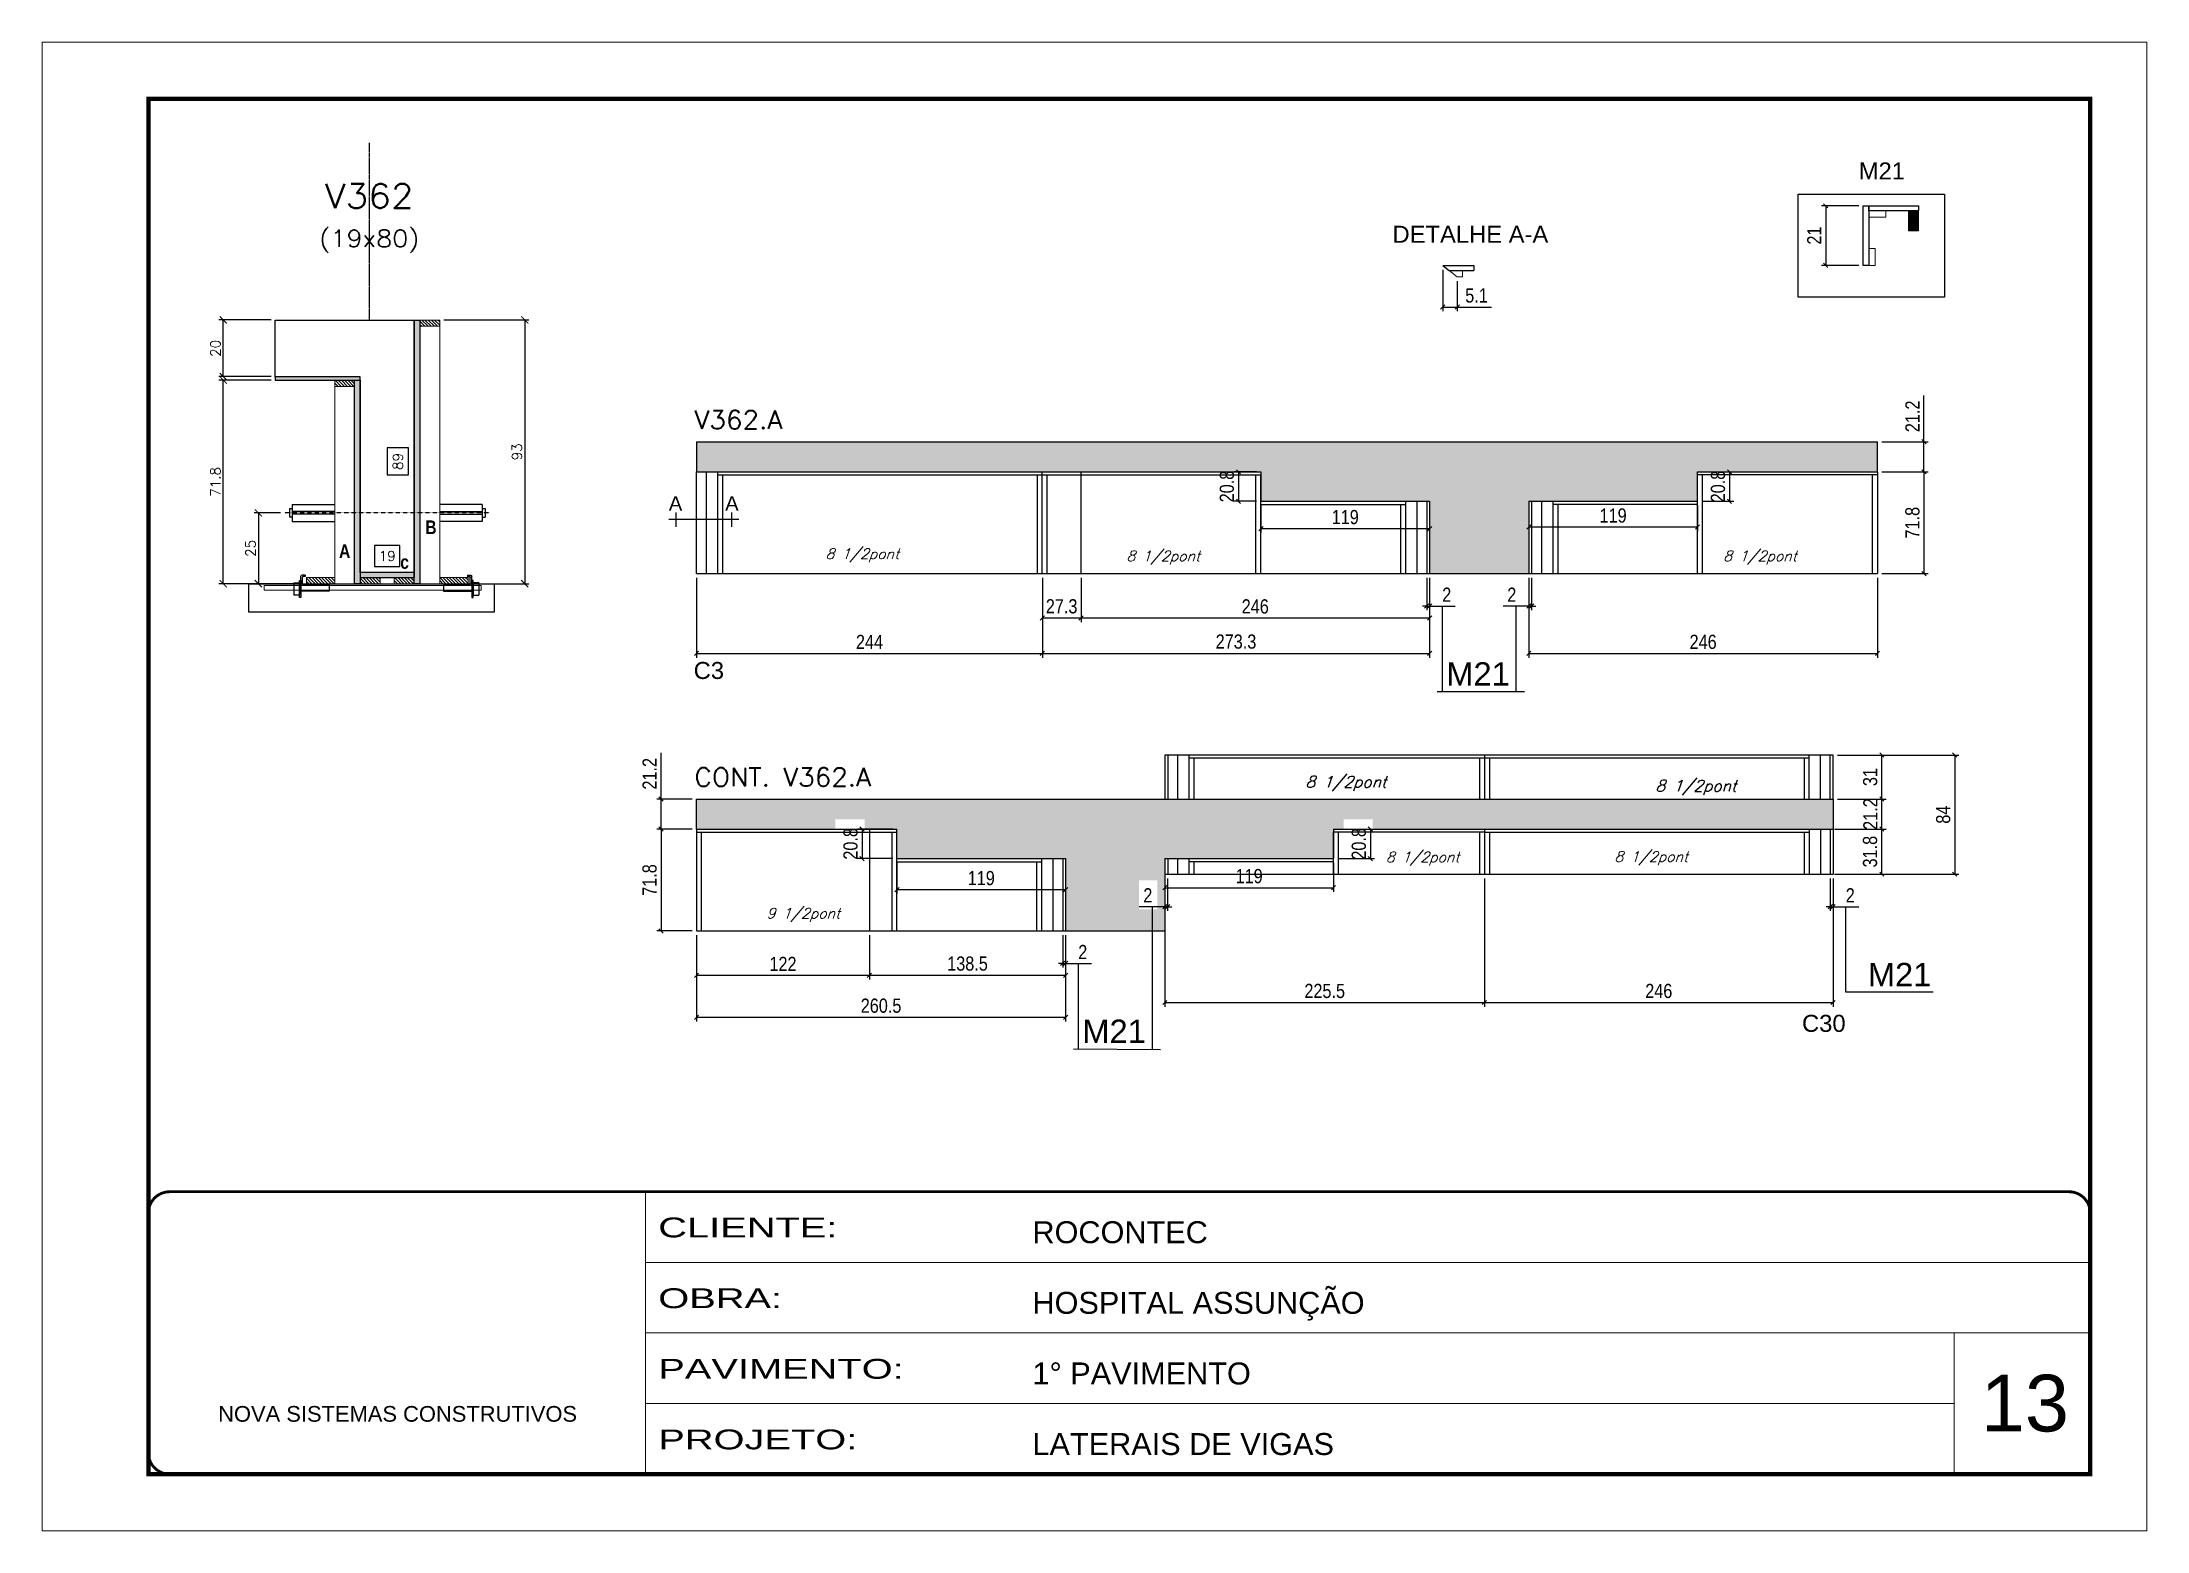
# Model space of a CAD drawing. Extents: x 137137 to 143418, y 10464 to 34486.
# Drawn here: x 137137 to 138622, y 29990 to 31040 of the extents above; entities that cross this region are included whole.
import ezdxf
from ezdxf.enums import TextEntityAlignment as Align

# ---------------------------------------------------------------- set-up
doc = ezdxf.new("R2010")
doc.units = 0
for name, pattern in [('CONTINUO', [0]), ('DASHED', [0.75, 0.5, -0.25]), ('HIDDEN', [0.375, 0.25, -0.125])]:
    doc.linetypes.add(name, pattern=pattern)
for name, color, linetype in [('5', 5, 'Continuous'), ('barrote', 251, 'Continuous'), ('COTA', 241, 'Continuous'), ('Cota Seção (2x)', 4, 'Continuous'), ('detalhes', 4, 'Continuous'), ('NOMENCLATURA', 7, 'Continuous'), ('Painéis', 200, 'Continuous'), ('presilha', 1, 'Continuous'), ('SARR_2.2x7', 40, 'Continuous'), ('SARR_3.5x7', 81, 'Continuous'), ('TENSOR', 3, 'Continuous'), ('texto', 7, 'Continuous'), ('Texto de Titulo', 7, 'Continuous'), ('Texto Qtd Sarr', 242, 'Continuous')]:
    doc.layers.add(name, color=color, linetype=linetype)
for name, color, linetype, lineweight in [('CARIMBO', 255, 'Continuous', 9), ('CONCRETO', 251, 'Continuous', 25), ('Folhas', 255, 'Continuous', 9), ('Hachura', 251, 'Continuous', 9), ('Madeira', 126, 'Continuous', 18), ('Sarr 2.2x7', 40, 'Continuous', 9), ('SARRAFO DE PRESSAO', 251, 'DASHED', 9), ('SCO-___-LAJ', 2, 'Continuous', 0), ('Texto Seção', 7, 'Continuous', 15)]:
    doc.layers.add(name, color=color, linetype=linetype, lineweight=lineweight)
doc.styles.add('ARIAL', font='arial.ttf')
doc.styles.add('COTA TECNICA', font='techl___.ttf', dxfattribs={"height": 10})
doc.styles.add('REGUA-120', font='ROMANS.shx', dxfattribs={"height": 15})
doc.styles.add('Romans', font='romans.shx')
doc.styles.get("Standard").update_dxf_attribs({"font": 'arial.ttf'})
doc.styles.add('TECNICA', font='techb___.ttf', dxfattribs={"height": 10})
doc.styles.add('Tecnologia', font='')
doc.styles.get('Tecnologia').set_extended_font_data('Forgotten Futurist')
doc.dimstyles.new('Cota Seção (2x)', dxfattribs={"dimtxt": 7, "dimasz": 5, "dimexe": 3, "dimexo": 3, "dimgap": 2, "dimtad": 3, "dimdec": 1, "dimlfac": 0.5, "dimzin": 12, "dimdsep": 46, "dimtxsty": 'Romans', "dimblk": 'ARCHTICK', "dimcen": 0, "dimclrd": 4, "dimclre": 4, "dimclrt": 1, "dimadec": 1, "dimazin": 3, "dimtfac": 1, "dimtdec": 1, "dimtmove": 0, "dimatfit": 3, "dimldrblk": 'OBLIQUE', "dimfxl": 1, "dimtolj": 1, "dimtzin": 12, "dimarcsym": 0})
doc.dimstyles.new('Cota Seção interna', dxfattribs={"dimtxt": 7, "dimasz": 6, "dimexe": 0.18, "dimexo": 2, "dimgap": -4, "dimtad": 3, "dimdec": 1, "dimlfac": 0.5, "dimzin": 12, "dimdsep": 46, "dimtxsty": 'Romans', "dimblk": 'ARCHTICK', "dimcen": 0.09, "dimse1": 1, "dimse2": 1, "dimsd1": 1, "dimsd2": 1, "dimclrd": 180, "dimclre": 5, "dimclrt": 1, "dimadec": 0, "dimazin": 3, "dimtfac": 1, "dimtdec": 1, "dimtofl": 0, "dimtmove": 0, "dimatfit": 3, "dimldrblk": 'ARCHTICK', "dimfxl": 1, "dimtolj": 1, "dimtzin": 0, "dimarcsym": 0})
doc.dimstyles.new('PAINEL', dxfattribs={"dimtxt": 10, "dimasz": 3, "dimexe": 3, "dimexo": 3, "dimgap": 3, "dimtad": 1, "dimdec": 1, "dimzin": 12, "dimdsep": 46, "dimtxsty": 'COTA TECNICA', "dimblk1": 'OBLIQUE', "dimblk2": 'OBLIQUE', "dimsah": 1, "dimcen": 0.9, "dimclrd": 4, "dimclre": 4, "dimclrt": 240, "dimadec": 1, "dimazin": 3, "dimtfac": 1, "dimtdec": 1, "dimtmove": 0, "dimatfit": 3, "dimfxl": 1, "dimtolj": 1, "dimtzin": 12, "dimarcsym": 0})

msp = doc.modelspace()

# ---------------------------------------------------------------- texts
at = {"layer": '5', "color": 7, "linetype": 'Continuous'}
for s, p in [('M21', (138418.99, 30943.19)), ('DETALHE A-A', (138090.05, 30898.54))]:
    msp.add_text(s, height=12, rotation=359.99996, dxfattribs=at).set_placement(p)
at = {"layer": '5', "linetype": 'Continuous'}
for s, p in [('C3', (137597.01, 30590.89)), ('C30', (138378.97, 30342))]:
    msp.add_text(s, height=12, rotation=0.00004, dxfattribs=at).set_placement(p)
at = {"layer": 'CARIMBO', "style": 'ARIAL'}
msp.add_text('13', height=40, dxfattribs=at).set_placement((138505.15, 30060.19))
at = {"layer": 'detalhes', "color": 0, "linetype": 'Continuous', "style": 'ARIAL'}
for p in [(137584.21, 30714.69), (137623.97, 30714.69)]:
    msp.add_text('A', height=10.22, dxfattribs=at).set_placement(p, align=Align.MIDDLE_CENTER)
at = {"layer": 'detalhes', "style": 'TECNICA'}
for s, p in [('B', (137407.63, 30693.09)), ('A', (137346.8, 30676.24)), ('c', (137389.98, 30668.55))]:
    msp.add_text(s, height=9.6, dxfattribs=at).set_placement(p)
at = {"layer": 'NOMENCLATURA', "linetype": 'Continuous'}
for p in [(138127.97, 30586.19), (137871.19, 30334.15)]:
    msp.add_text('M21', height=16.5, dxfattribs=at).set_placement(p)
msp.add_text('M21', height=16.5, rotation=0, dxfattribs=at).set_placement((138425.39, 30374.15))
at = {"layer": 'texto', "color": 2, "attachment_point": 5, "style": 'Romans'}
for s, insert, char_height in [('{\\Q19;\\C256;8 1/2pont}', (137715.99, 30678), 7.2737), ('{\\Q19;\\C256;8 1/2pont}', (137928.27, 30676.46), 7.2737), ('{\\Q19;\\C256;8 1/2pont}', (138349.31, 30676.46), 7.2737), ('{\\Q19;\\C256;8 1/2pont}', (138057.19, 30517.06), 8), ('{\\Q19;\\C256;8 1/2pont}', (138304.11, 30514.29), 8), ('{\\Q19;\\C256;8 1/2pont}', (138111.28, 30464.09), 7.2737), ('{\\Q19;\\C256;8 1/2pont}', (138272.57, 30464.42), 7.2737), ('{\\Q19;\\C256;9 1/2pont}', (137674.35, 30424.42), 7.2737)]:
    msp.add_mtext(s, dxfattribs=dict(at, insert=insert, char_height=char_height))
at = {"layer": 'Texto Seção', "style": 'REGUA-120', "width": 1.05}
for s, p in [('V362.A', (137597.55, 30767.22)), ('CONT. V362.A', (137597.55, 30515.19))]:
    msp.add_text(s, height=13, dxfattribs=at).set_placement(p)

# ---------------------------------------------------------------- blocks, each defined once
blk = doc.blocks.new('9999999999')
at = {"color": 30, "linetype": 'CONTINUO'}
for p, q in [((98564.6, 34230.2), (98564.6, 34429.4)), ((98564.6, 34379.6), (99584, 34379.6)), ((98564.6, 34329.8), (99488, 34329.8)), ((99584, 34329.8), (99488, 34329.8)), ((99488, 34329.8), (99488, 34230.2)), ((98564.6, 34280), (99488, 34280))]:
    blk.add_line(p, q, dxfattribs=at)
at = {"color": 30, "linetype": 'CONTINUO', "const_width": 2}
blk.add_lwpolyline([(99584, 34230.2), (99584, 34414.4, 0.414214), (99569, 34429.4), (98229, 34429.4, 0.414214), (98214, 34414.4), (98214, 34245.2, 0.414214), (98229, 34230.2), (99584, 34230.2)], format="xyb", dxfattribs=at)
at = {"layer": 'Folhas'}
blk.add_lwpolyline([(98139, 34190.2), (99624, 34190.2), (99624, 35240.2), (98139, 35240.2)], close=True, dxfattribs=at)
at = {"layer": 'Folhas', "color": 30, "const_width": 3}
blk.add_lwpolyline([(98214, 34230.2), (99584, 34230.2), (99584, 35200.2), (98214, 35200.2)], close=True, dxfattribs=at)
at = {"color": 7, "linetype": 'Continuous', "ltscale": 5, "style": 'ARIAL'}
for s, height, p in [('ROCONTEC', 15.48, (98837.7, 34393.1)), ('HOSPITAL ASSUNÇÃO', 15.483, (98837.7, 34343.3)), ('1° PAVIMENTO', 15.483, (98837.7, 34293.5)), ('NOVA SISTEMAS CONSTRUTIVOS', 11.059, (98263.2, 34267.2)), ('LATERAIS DE VIGAS', 15.483, (98837.7, 34243.7))]:
    blk.add_text(s, height=height, dxfattribs=at).set_placement(p)
at = {"layer": 'Folhas', "color": 7, "style": 'Tecnologia', "width": 1.5}
for s, p in [('CLIENTE:', (98573.7, 34397.2)), ('OBRA:', (98573.7, 34347.3)), ('PAVIMENTO:', (98573.7, 34297.5)), ('PROJETO:', (98573.7, 34247.7))]:
    blk.add_text(s, height=14, dxfattribs=at).set_placement(p)
blk = doc.blocks.new('_Oblique')
at = {"color": 0, "linetype": 'ByBlock', "lineweight": -2}
blk.add_line((-0.5, -0.5), (0.5, 0.5), dxfattribs=at)
blk = doc.blocks.new('*D13')
at = {"layer": 'Defpoints', "color": 0, "linetype": 'ByBlock', "transparency": 16777216}
for p in [(138422.1, 30924.6), (138395.7, 30882.6), (138422.1, 30882.6)]:
    blk.add_point(p, dxfattribs=at)
at = {"layer": 'Sarr 2.2x7', "color": 4, "linetype": 'ByBlock', "lineweight": -2, "transparency": 16777216}
for p, q in [((138419.1, 30924.6), (138392.7, 30924.6)), ((138395.7, 30924.6), (138395.7, 30882.6)), ((138419.1, 30882.6), (138392.7, 30882.6))]:
    blk.add_line(p, q, dxfattribs=at)
at = {"layer": 'Sarr 2.2x7', "color": 4, "linetype": 'ByBlock', "lineweight": -2, "transparency": 16777216, "xscale": 3, "yscale": 3, "zscale": 3}
for p, rotation in [((138395.7, 30924.6), 90), ((138395.7, 30882.6), 270)]:
    blk.add_blockref('_Oblique', p, dxfattribs=dict(at, rotation=rotation))
at = {"layer": 'Sarr 2.2x7', "color": 240, "linetype": 'ByBlock', "transparency": 16777216, "insert": (138387.6, 30903.6), "char_height": 10, "attachment_point": 5, "rotation": 90, "style": 'COTA TECNICA'}
blk.add_mtext('\\A1;21', dxfattribs=at)
blk = doc.blocks.new('*D14')
at = {"layer": 'COTA', "color": 4, "lineweight": -2, "ltscale": 25, "transparency": 16777216}
for p, q in [((138114.2, 30662.2), (138114.2, 30639.3)), ((138116.2, 30662.2), (138116.2, 30639.3)), ((138114.2, 30642.3), (138111.2, 30642.3)), ((138114.2, 30642.3), (138116.2, 30642.3)), ((138116.2, 30642.3), (138134.3, 30642.3))]:
    blk.add_line(p, q, dxfattribs=at)
at = {"layer": 'Defpoints', "color": 0, "ltscale": 25, "transparency": 16777216}
for p in [(138114.2, 30665.2), (138116.2, 30665.2), (138116.2, 30642.3)]:
    blk.add_point(p, dxfattribs=at)
at = {"layer": 'COTA', "color": 4, "lineweight": -2, "ltscale": 25, "transparency": 16777216, "xscale": 3, "yscale": 3, "zscale": 3}
blk.add_blockref('_Oblique', (138114.2, 30642.3), dxfattribs=at)
at = {"layer": 'COTA', "color": 4, "lineweight": -2, "ltscale": 25, "transparency": 16777216, "xscale": 3, "yscale": 3, "zscale": 3, "rotation": 180}
blk.add_blockref('_Oblique', (138116.2, 30642.3), dxfattribs=at)
at = {"layer": 'COTA', "color": 240, "ltscale": 25, "transparency": 16777216, "insert": (138128.3, 30650.3), "char_height": 10, "attachment_point": 5, "style": 'COTA TECNICA'}
blk.add_mtext('\\A1;2', dxfattribs=at)
blk = doc.blocks.new('*D15')
at = {"layer": 'COTA', "color": 4, "lineweight": -2, "ltscale": 25, "transparency": 16777216}
for p, q in [((138186.2, 30662.2), (138186.2, 30639.3)), ((138188.2, 30662.2), (138188.2, 30639.3)), ((138186.2, 30642.3), (138168.1, 30642.3)), ((138188.2, 30642.3), (138186.2, 30642.3)), ((138188.2, 30642.3), (138191.2, 30642.3))]:
    blk.add_line(p, q, dxfattribs=at)
at = {"layer": 'Defpoints', "color": 0, "ltscale": 25, "transparency": 16777216}
for p in [(138186.2, 30665.2), (138188.2, 30665.2), (138186.2, 30642.3)]:
    blk.add_point(p, dxfattribs=at)
at = {"layer": 'COTA', "color": 4, "lineweight": -2, "ltscale": 25, "transparency": 16777216, "xscale": 3, "yscale": 3, "zscale": 3}
blk.add_blockref('_Oblique', (138186.2, 30642.3), dxfattribs=at)
at = {"layer": 'COTA', "color": 4, "lineweight": -2, "ltscale": 25, "transparency": 16777216, "xscale": 3, "yscale": 3, "zscale": 3, "rotation": 180}
blk.add_blockref('_Oblique', (138188.2, 30642.3), dxfattribs=at)
at = {"layer": 'COTA', "color": 240, "ltscale": 25, "transparency": 16777216, "insert": (138174.2, 30650.3), "char_height": 10, "attachment_point": 5, "style": 'COTA TECNICA'}
blk.add_mtext('\\A1;2', dxfattribs=at)
blk = doc.blocks.new('*D16')
at = {"layer": 'COTA', "color": 4, "lineweight": -2, "ltscale": 25, "transparency": 16777216}
for p, q in [((137599, 30662.2), (137599, 30605.9)), ((137843, 30662.2), (137843, 30605.9)), ((137599, 30608.9), (137843, 30608.9))]:
    blk.add_line(p, q, dxfattribs=at)
at = {"layer": 'Defpoints', "color": 0, "ltscale": 25, "transparency": 16777216}
for p in [(137599, 30665.2), (137843, 30665.2), (137843, 30608.9)]:
    blk.add_point(p, dxfattribs=at)
at = {"layer": 'COTA', "color": 4, "lineweight": -2, "ltscale": 25, "transparency": 16777216, "xscale": 3, "yscale": 3, "zscale": 3, "rotation": 180}
blk.add_blockref('_Oblique', (137599, 30608.9), dxfattribs=at)
at = {"layer": 'COTA', "color": 4, "lineweight": -2, "ltscale": 25, "transparency": 16777216, "xscale": 3, "yscale": 3, "zscale": 3}
blk.add_blockref('_Oblique', (137843, 30608.9), dxfattribs=at)
at = {"layer": 'COTA', "color": 240, "ltscale": 25, "transparency": 16777216, "insert": (137721, 30617), "char_height": 10, "attachment_point": 5, "style": 'COTA TECNICA'}
blk.add_mtext('\\A1;244', dxfattribs=at)
blk = doc.blocks.new('*D17')
at = {"layer": 'COTA', "color": 4, "lineweight": -2, "ltscale": 25, "transparency": 16777216}
for p, q in [((137843, 30662.2), (137843, 30630.9)), ((137870.3, 30662.2), (137870.3, 30630.9)), ((137843, 30633.9), (137870.3, 30633.9))]:
    blk.add_line(p, q, dxfattribs=at)
at = {"layer": 'Defpoints', "color": 0, "ltscale": 25, "transparency": 16777216}
for p in [(137843, 30665.2), (137870.3, 30665.2), (137870.3, 30633.9)]:
    blk.add_point(p, dxfattribs=at)
at = {"layer": 'COTA', "color": 4, "lineweight": -2, "ltscale": 25, "transparency": 16777216, "xscale": 3, "yscale": 3, "zscale": 3, "rotation": 180}
blk.add_blockref('_Oblique', (137843, 30633.9), dxfattribs=at)
at = {"layer": 'COTA', "color": 4, "lineweight": -2, "ltscale": 25, "transparency": 16777216, "xscale": 3, "yscale": 3, "zscale": 3}
blk.add_blockref('_Oblique', (137870.3, 30633.9), dxfattribs=at)
at = {"layer": 'COTA', "color": 240, "ltscale": 25, "transparency": 16777216, "insert": (137856.6, 30642.1), "char_height": 10, "attachment_point": 5, "style": 'COTA TECNICA'}
blk.add_mtext('\\A1;27.3', dxfattribs=at)
blk = doc.blocks.new('*D18')
at = {"layer": 'COTA', "color": 4, "lineweight": -2, "ltscale": 25, "transparency": 16777216}
for p, q in [((137870.3, 30662.2), (137870.3, 30630.9)), ((138116.2, 30662.2), (138116.2, 30630.9)), ((137870.3, 30633.9), (138116.2, 30633.9))]:
    blk.add_line(p, q, dxfattribs=at)
at = {"layer": 'Defpoints', "color": 0, "ltscale": 25, "transparency": 16777216}
for p in [(137870.3, 30665.2), (138116.2, 30665.2), (138116.2, 30633.9)]:
    blk.add_point(p, dxfattribs=at)
at = {"layer": 'COTA', "color": 4, "lineweight": -2, "ltscale": 25, "transparency": 16777216, "xscale": 3, "yscale": 3, "zscale": 3, "rotation": 180}
blk.add_blockref('_Oblique', (137870.3, 30633.9), dxfattribs=at)
at = {"layer": 'COTA', "color": 4, "lineweight": -2, "ltscale": 25, "transparency": 16777216, "xscale": 3, "yscale": 3, "zscale": 3}
blk.add_blockref('_Oblique', (138116.2, 30633.9), dxfattribs=at)
at = {"layer": 'COTA', "color": 240, "ltscale": 25, "transparency": 16777216, "insert": (137993.2, 30642), "char_height": 10, "attachment_point": 5, "style": 'COTA TECNICA'}
blk.add_mtext('\\A1;246', dxfattribs=at)
blk = doc.blocks.new('*D19')
at = {"layer": 'COTA', "color": 4, "lineweight": -2, "ltscale": 25, "transparency": 16777216}
for p, q in [((138186.2, 30662.2), (138186.2, 30605.9)), ((138432.2, 30662.2), (138432.2, 30605.9)), ((138186.2, 30608.9), (138432.2, 30608.9))]:
    blk.add_line(p, q, dxfattribs=at)
at = {"layer": 'Defpoints', "color": 0, "ltscale": 25, "transparency": 16777216}
for p in [(138186.2, 30665.2), (138432.2, 30665.2), (138432.2, 30608.9)]:
    blk.add_point(p, dxfattribs=at)
at = {"layer": 'COTA', "color": 4, "lineweight": -2, "ltscale": 25, "transparency": 16777216, "xscale": 3, "yscale": 3, "zscale": 3, "rotation": 180}
blk.add_blockref('_Oblique', (138186.2, 30608.9), dxfattribs=at)
at = {"layer": 'COTA', "color": 4, "lineweight": -2, "ltscale": 25, "transparency": 16777216, "xscale": 3, "yscale": 3, "zscale": 3}
blk.add_blockref('_Oblique', (138432.2, 30608.9), dxfattribs=at)
at = {"layer": 'COTA', "color": 240, "ltscale": 25, "transparency": 16777216, "insert": (138309.2, 30617), "char_height": 10, "attachment_point": 5, "style": 'COTA TECNICA'}
blk.add_mtext('\\A1;246', dxfattribs=at)
blk = doc.blocks.new('*D20')
at = {"layer": 'COTA', "color": 4, "lineweight": -2, "ltscale": 25, "transparency": 16777216}
for p, q in [((137843, 30662.2), (137843, 30605.9)), ((138116.2, 30662.2), (138116.2, 30605.9)), ((137843, 30608.9), (138116.2, 30608.9))]:
    blk.add_line(p, q, dxfattribs=at)
at = {"layer": 'Defpoints', "color": 0, "ltscale": 25, "transparency": 16777216}
for p in [(137843, 30665.2), (138116.2, 30665.2), (138116.2, 30608.9)]:
    blk.add_point(p, dxfattribs=at)
at = {"layer": 'COTA', "color": 4, "lineweight": -2, "ltscale": 25, "transparency": 16777216, "xscale": 3, "yscale": 3, "zscale": 3, "rotation": 180}
blk.add_blockref('_Oblique', (137843, 30608.9), dxfattribs=at)
at = {"layer": 'COTA', "color": 4, "lineweight": -2, "ltscale": 25, "transparency": 16777216, "xscale": 3, "yscale": 3, "zscale": 3}
blk.add_blockref('_Oblique', (138116.2, 30608.9), dxfattribs=at)
at = {"layer": 'COTA', "color": 240, "ltscale": 25, "transparency": 16777216, "insert": (137979.6, 30617.2), "char_height": 10, "attachment_point": 5, "style": 'COTA TECNICA'}
blk.add_mtext('\\A1;273.3', dxfattribs=at)
blk = doc.blocks.new('*D21')
at = {"layer": 'COTA', "color": 4, "lineweight": -2, "ltscale": 25, "transparency": 16777216}
for p, q in [((137857.4, 30410.2), (137857.4, 30387.3)), ((137859.4, 30410.2), (137859.4, 30387.3)), ((137857.4, 30390.3), (137854.4, 30390.3)), ((137857.4, 30390.3), (137859.4, 30390.3)), ((137859.4, 30390.3), (137877.6, 30390.3))]:
    blk.add_line(p, q, dxfattribs=at)
at = {"layer": 'Defpoints', "color": 0, "ltscale": 25, "transparency": 16777216}
for p in [(137857.4, 30413.2), (137859.4, 30413.2), (137859.4, 30390.3)]:
    blk.add_point(p, dxfattribs=at)
at = {"layer": 'COTA', "color": 4, "lineweight": -2, "ltscale": 25, "transparency": 16777216, "xscale": 3, "yscale": 3, "zscale": 3}
blk.add_blockref('_Oblique', (137857.4, 30390.3), dxfattribs=at)
at = {"layer": 'COTA', "color": 4, "lineweight": -2, "ltscale": 25, "transparency": 16777216, "xscale": 3, "yscale": 3, "zscale": 3, "rotation": 180}
blk.add_blockref('_Oblique', (137859.4, 30390.3), dxfattribs=at)
at = {"layer": 'COTA', "color": 240, "ltscale": 25, "transparency": 16777216, "insert": (137871.5, 30398.3), "char_height": 10, "attachment_point": 5, "style": 'COTA TECNICA'}
blk.add_mtext('\\A1;2', dxfattribs=at)
blk = doc.blocks.new('*D22')
at = {"layer": 'COTA', "color": 4, "lineweight": -2, "ltscale": 25, "transparency": 16777216}
for p, q in [((137929.4, 30450.2), (137929.4, 30427.3)), ((137931.4, 30450.2), (137931.4, 30427.3)), ((137929.4, 30430.3), (137911.3, 30430.3)), ((137931.4, 30430.3), (137929.4, 30430.3)), ((137931.4, 30430.3), (137934.4, 30430.3))]:
    blk.add_line(p, q, dxfattribs=at)
at = {"layer": 'Defpoints', "color": 0, "ltscale": 25, "transparency": 16777216}
for p in [(137929.4, 30453.2), (137931.4, 30453.2), (137929.4, 30430.3)]:
    blk.add_point(p, dxfattribs=at)
at = {"layer": 'COTA', "color": 4, "lineweight": -2, "ltscale": 25, "transparency": 16777216, "xscale": 3, "yscale": 3, "zscale": 3}
blk.add_blockref('_Oblique', (137929.4, 30430.3), dxfattribs=at)
at = {"layer": 'COTA', "color": 4, "lineweight": -2, "ltscale": 25, "transparency": 16777216, "xscale": 3, "yscale": 3, "zscale": 3, "rotation": 180}
blk.add_blockref('_Oblique', (137931.4, 30430.3), dxfattribs=at)
at = {"layer": 'COTA', "color": 240, "ltscale": 25, "transparency": 16777216, "insert": (137917.4, 30438.3), "char_height": 10, "attachment_point": 5, "style": 'COTA TECNICA'}
blk.add_mtext('\\A1;2', dxfattribs=at)
blk = doc.blocks.new('*D23')
at = {"layer": 'COTA', "color": 4, "lineweight": -2, "ltscale": 25, "transparency": 16777216}
for p, q in [((138398.9, 30450.2), (138398.9, 30427.3)), ((138400.9, 30450.2), (138400.9, 30427.3)), ((138398.9, 30430.3), (138395.9, 30430.3)), ((138398.9, 30430.3), (138400.9, 30430.3)), ((138400.9, 30430.3), (138419, 30430.3))]:
    blk.add_line(p, q, dxfattribs=at)
at = {"layer": 'Defpoints', "color": 0, "ltscale": 25, "transparency": 16777216}
for p in [(138398.9, 30453.2), (138400.9, 30453.2), (138400.9, 30430.3)]:
    blk.add_point(p, dxfattribs=at)
at = {"layer": 'COTA', "color": 4, "lineweight": -2, "ltscale": 25, "transparency": 16777216, "xscale": 3, "yscale": 3, "zscale": 3}
blk.add_blockref('_Oblique', (138398.9, 30430.3), dxfattribs=at)
at = {"layer": 'COTA', "color": 4, "lineweight": -2, "ltscale": 25, "transparency": 16777216, "xscale": 3, "yscale": 3, "zscale": 3, "rotation": 180}
blk.add_blockref('_Oblique', (138400.9, 30430.3), dxfattribs=at)
at = {"layer": 'COTA', "color": 240, "ltscale": 25, "transparency": 16777216, "insert": (138413, 30438.3), "char_height": 10, "attachment_point": 5, "style": 'COTA TECNICA'}
blk.add_mtext('\\A1;2', dxfattribs=at)
blk = doc.blocks.new('*D24')
at = {"layer": 'COTA', "color": 4, "lineweight": -2, "ltscale": 25, "transparency": 16777216}
for p, q in [((137599, 30410.2), (137599, 30349.3)), ((137859.4, 30410.2), (137859.4, 30349.3)), ((137599, 30352.3), (137859.4, 30352.3))]:
    blk.add_line(p, q, dxfattribs=at)
at = {"layer": 'Defpoints', "color": 0, "ltscale": 25, "transparency": 16777216}
for p in [(137599, 30413.2), (137859.4, 30413.2), (137859.4, 30352.3)]:
    blk.add_point(p, dxfattribs=at)
at = {"layer": 'COTA', "color": 4, "lineweight": -2, "ltscale": 25, "transparency": 16777216, "xscale": 3, "yscale": 3, "zscale": 3, "rotation": 180}
blk.add_blockref('_Oblique', (137599, 30352.3), dxfattribs=at)
at = {"layer": 'COTA', "color": 4, "lineweight": -2, "ltscale": 25, "transparency": 16777216, "xscale": 3, "yscale": 3, "zscale": 3}
blk.add_blockref('_Oblique', (137859.4, 30352.3), dxfattribs=at)
at = {"layer": 'COTA', "color": 240, "ltscale": 25, "transparency": 16777216, "insert": (137729.2, 30360.4), "char_height": 10, "attachment_point": 5, "style": 'COTA TECNICA'}
blk.add_mtext('\\A1;260.5', dxfattribs=at)
blk = doc.blocks.new('*D25')
at = {"layer": 'COTA', "color": 4, "lineweight": -2, "ltscale": 25, "transparency": 16777216}
for p, q in [((137599, 30410.2), (137599, 30378.9)), ((137721, 30410.2), (137721, 30378.9)), ((137599, 30381.9), (137721, 30381.9))]:
    blk.add_line(p, q, dxfattribs=at)
at = {"layer": 'Defpoints', "color": 0, "ltscale": 25, "transparency": 16777216}
for p in [(137599, 30413.2), (137721, 30413.2), (137721, 30381.9)]:
    blk.add_point(p, dxfattribs=at)
at = {"layer": 'COTA', "color": 4, "lineweight": -2, "ltscale": 25, "transparency": 16777216, "xscale": 3, "yscale": 3, "zscale": 3, "rotation": 180}
blk.add_blockref('_Oblique', (137599, 30381.9), dxfattribs=at)
at = {"layer": 'COTA', "color": 4, "lineweight": -2, "ltscale": 25, "transparency": 16777216, "xscale": 3, "yscale": 3, "zscale": 3}
blk.add_blockref('_Oblique', (137721, 30381.9), dxfattribs=at)
at = {"layer": 'COTA', "color": 240, "ltscale": 25, "transparency": 16777216, "insert": (137660, 30389.9), "char_height": 10, "attachment_point": 5, "style": 'COTA TECNICA'}
blk.add_mtext('\\A1;122', dxfattribs=at)
blk = doc.blocks.new('*D26')
at = {"layer": 'COTA', "color": 4, "lineweight": -2, "ltscale": 25, "transparency": 16777216}
for p, q in [((137721, 30410.2), (137721, 30378.9)), ((137859.4, 30410.2), (137859.4, 30378.9)), ((137721, 30381.9), (137859.4, 30381.9))]:
    blk.add_line(p, q, dxfattribs=at)
at = {"layer": 'Defpoints', "color": 0, "ltscale": 25, "transparency": 16777216}
for p in [(137721, 30413.2), (137859.4, 30413.2), (137859.4, 30381.9)]:
    blk.add_point(p, dxfattribs=at)
at = {"layer": 'COTA', "color": 4, "lineweight": -2, "ltscale": 25, "transparency": 16777216, "xscale": 3, "yscale": 3, "zscale": 3, "rotation": 180}
blk.add_blockref('_Oblique', (137721, 30381.9), dxfattribs=at)
at = {"layer": 'COTA', "color": 4, "lineweight": -2, "ltscale": 25, "transparency": 16777216, "xscale": 3, "yscale": 3, "zscale": 3}
blk.add_blockref('_Oblique', (137859.4, 30381.9), dxfattribs=at)
at = {"layer": 'COTA', "color": 240, "ltscale": 25, "transparency": 16777216, "insert": (137790.2, 30390.1), "char_height": 10, "attachment_point": 5, "style": 'COTA TECNICA'}
blk.add_mtext('\\A1;138.5', dxfattribs=at)
blk = doc.blocks.new('*D27')
at = {"layer": 'COTA', "color": 4, "lineweight": -2, "ltscale": 25, "transparency": 16777216}
for p, q in [((138154.9, 30450.2), (138154.9, 30359.7)), ((138400.9, 30450.2), (138400.9, 30359.7)), ((138154.9, 30362.7), (138400.9, 30362.7))]:
    blk.add_line(p, q, dxfattribs=at)
at = {"layer": 'Defpoints', "color": 0, "ltscale": 25, "transparency": 16777216}
for p in [(138154.9, 30453.2), (138400.9, 30453.2), (138400.9, 30362.7)]:
    blk.add_point(p, dxfattribs=at)
at = {"layer": 'COTA', "color": 4, "lineweight": -2, "ltscale": 25, "transparency": 16777216, "xscale": 3, "yscale": 3, "zscale": 3, "rotation": 180}
blk.add_blockref('_Oblique', (138154.9, 30362.7), dxfattribs=at)
at = {"layer": 'COTA', "color": 4, "lineweight": -2, "ltscale": 25, "transparency": 16777216, "xscale": 3, "yscale": 3, "zscale": 3}
blk.add_blockref('_Oblique', (138400.9, 30362.7), dxfattribs=at)
at = {"layer": 'COTA', "color": 240, "ltscale": 25, "transparency": 16777216, "insert": (138277.9, 30370.8), "char_height": 10, "attachment_point": 5, "style": 'COTA TECNICA'}
blk.add_mtext('\\A1;246', dxfattribs=at)
blk = doc.blocks.new('*D28')
at = {"layer": 'COTA', "color": 4, "lineweight": -2, "ltscale": 25, "transparency": 16777216}
for p, q in [((137929.4, 30450.2), (137929.4, 30359.7)), ((138154.9, 30450.2), (138154.9, 30359.7)), ((137929.4, 30362.7), (138154.9, 30362.7))]:
    blk.add_line(p, q, dxfattribs=at)
at = {"layer": 'Defpoints', "color": 0, "ltscale": 25, "transparency": 16777216}
for p in [(137929.4, 30453.2), (138154.9, 30453.2), (138154.9, 30362.7)]:
    blk.add_point(p, dxfattribs=at)
at = {"layer": 'COTA', "color": 4, "lineweight": -2, "ltscale": 25, "transparency": 16777216, "xscale": 3, "yscale": 3, "zscale": 3, "rotation": 180}
blk.add_blockref('_Oblique', (137929.4, 30362.7), dxfattribs=at)
at = {"layer": 'COTA', "color": 4, "lineweight": -2, "ltscale": 25, "transparency": 16777216, "xscale": 3, "yscale": 3, "zscale": 3}
blk.add_blockref('_Oblique', (138154.9, 30362.7), dxfattribs=at)
at = {"layer": 'COTA', "color": 240, "ltscale": 25, "transparency": 16777216, "insert": (138042.2, 30370.8), "char_height": 10, "attachment_point": 5, "style": 'COTA TECNICA'}
blk.add_mtext('\\A1;225.5', dxfattribs=at)
blk = doc.blocks.new('*D29')
at = {"layer": 'COTA', "color": 4, "lineweight": -2, "ltscale": 25, "transparency": 16777216}
for p, q in [((138465, 30758.2), (138465, 30790.9)), ((138435.2, 30758.2), (138468, 30758.2)), ((138465, 30737), (138465, 30758.2)), ((138435.2, 30737), (138468, 30737))]:
    blk.add_line(p, q, dxfattribs=at)
at = {"layer": 'Defpoints', "color": 0, "ltscale": 25, "transparency": 16777216}
for p in [(138432.2, 30758.2), (138465, 30758.2), (138432.2, 30737)]:
    blk.add_point(p, dxfattribs=at)
at = {"layer": 'COTA', "color": 4, "lineweight": -2, "ltscale": 25, "transparency": 16777216, "xscale": 3, "yscale": 3, "zscale": 3}
for p, rotation in [((138465, 30758.2), 90), ((138465, 30737), 270)]:
    blk.add_blockref('_Oblique', p, dxfattribs=dict(at, rotation=rotation))
at = {"layer": 'COTA', "color": 240, "ltscale": 25, "transparency": 16777216, "insert": (138456.9, 30776.1), "char_height": 10, "attachment_point": 5, "rotation": 90, "style": 'COTA TECNICA'}
blk.add_mtext('\\A1;21.2', dxfattribs=at)
blk = doc.blocks.new('*D30')
at = {"layer": 'COTA', "color": 4, "lineweight": -2, "ltscale": 25, "transparency": 16777216}
for p, q in [((138435.2, 30737), (138468, 30737)), ((138465, 30737), (138465, 30665.2)), ((138435.2, 30665.2), (138468, 30665.2))]:
    blk.add_line(p, q, dxfattribs=at)
at = {"layer": 'Defpoints', "color": 0, "ltscale": 25, "transparency": 16777216}
for p in [(138432.2, 30737), (138432.2, 30665.2), (138465, 30665.2)]:
    blk.add_point(p, dxfattribs=at)
at = {"layer": 'COTA', "color": 4, "lineweight": -2, "ltscale": 25, "transparency": 16777216, "xscale": 3, "yscale": 3, "zscale": 3}
for p, rotation in [((138465, 30737), 90), ((138465, 30665.2), 270)]:
    blk.add_blockref('_Oblique', p, dxfattribs=dict(at, rotation=rotation))
at = {"layer": 'COTA', "color": 240, "ltscale": 25, "transparency": 16777216, "insert": (138456.9, 30701.1), "char_height": 10, "attachment_point": 5, "rotation": 90, "style": 'COTA TECNICA'}
blk.add_mtext('\\A1;71.8', dxfattribs=at)
blk = doc.blocks.new('*D31')
at = {"layer": 'COTA', "color": 4, "lineweight": -2, "ltscale": 25, "transparency": 16777216}
for p, q in [((138401.9, 30485), (138438.3, 30485)), ((138435.3, 30453.2), (138435.3, 30485)), ((138401.9, 30453.2), (138438.3, 30453.2))]:
    blk.add_line(p, q, dxfattribs=at)
at = {"layer": 'Defpoints', "color": 0, "ltscale": 25, "transparency": 16777216}
for p in [(138398.9, 30485), (138435.3, 30485), (138398.9, 30453.2)]:
    blk.add_point(p, dxfattribs=at)
at = {"layer": 'COTA', "color": 4, "lineweight": -2, "ltscale": 25, "transparency": 16777216, "xscale": 3, "yscale": 3, "zscale": 3}
for p, rotation in [((138435.3, 30485), 90), ((138435.3, 30453.2), 270)]:
    blk.add_blockref('_Oblique', p, dxfattribs=dict(at, rotation=rotation))
at = {"layer": 'COTA', "color": 240, "ltscale": 25, "transparency": 16777216, "insert": (138427, 30469.1), "char_height": 10, "attachment_point": 5, "rotation": 90, "style": 'COTA TECNICA'}
blk.add_mtext('\\A1;31.8', dxfattribs=at)
blk = doc.blocks.new('*D32')
at = {"layer": 'COTA', "color": 4, "lineweight": -2, "ltscale": 25, "transparency": 16777216}
for p, q in [((137929.4, 30461.2), (137929.4, 30440.7)), ((138048.4, 30461.2), (138048.4, 30440.7)), ((137929.4, 30443.7), (138048.4, 30443.7))]:
    blk.add_line(p, q, dxfattribs=at)
at = {"layer": 'Defpoints', "color": 0, "ltscale": 25, "transparency": 16777216}
for p in [(137929.4, 30464.2), (138048.4, 30464.2), (138048.4, 30443.7)]:
    blk.add_point(p, dxfattribs=at)
at = {"layer": 'COTA', "color": 4, "lineweight": -2, "ltscale": 25, "transparency": 16777216, "xscale": 3, "yscale": 3, "zscale": 3, "rotation": 180}
blk.add_blockref('_Oblique', (137929.4, 30443.7), dxfattribs=at)
at = {"layer": 'COTA', "color": 4, "lineweight": -2, "ltscale": 25, "transparency": 16777216, "xscale": 3, "yscale": 3, "zscale": 3}
blk.add_blockref('_Oblique', (138048.4, 30443.7), dxfattribs=at)
at = {"layer": 'COTA', "color": 240, "ltscale": 25, "transparency": 16777216, "insert": (137988.9, 30451.8), "char_height": 10, "attachment_point": 5, "style": 'COTA TECNICA'}
blk.add_mtext('\\A1;119', dxfattribs=at)
blk = doc.blocks.new('*D33')
at = {"layer": 'COTA', "color": 4, "lineweight": -2, "ltscale": 25, "transparency": 16777216}
for p, q in [((138051.4, 30485), (138077.4, 30485)), ((138074.4, 30485), (138074.4, 30464.2)), ((138051.4, 30464.2), (138077.4, 30464.2))]:
    blk.add_line(p, q, dxfattribs=at)
at = {"layer": 'Defpoints', "color": 0, "ltscale": 25, "transparency": 16777216}
for p in [(138048.4, 30485), (138048.4, 30464.2), (138074.4, 30464.2)]:
    blk.add_point(p, dxfattribs=at)
at = {"layer": 'COTA', "color": 4, "lineweight": -2, "ltscale": 25, "transparency": 16777216, "xscale": 3, "yscale": 3, "zscale": 3}
for p, rotation in [((138074.4, 30485), 90), ((138074.4, 30464.2), 270)]:
    blk.add_blockref('_Oblique', p, dxfattribs=dict(at, rotation=rotation))
at = {"layer": 'COTA', "color": 240, "ltscale": 25, "transparency": 16777216, "insert": (138066.3, 30474.6), "char_height": 10, "attachment_point": 5, "rotation": 90, "style": 'COTA TECNICA'}
blk.add_mtext('\\A1;20.8', dxfattribs=at)
blk = doc.blocks.new('*D34')
at = {"layer": 'COTA', "color": 4, "lineweight": -2, "ltscale": 25, "transparency": 16777216}
for p, q in [((137737.4, 30485), (137712.8, 30485)), ((137715.8, 30485), (137715.8, 30464.2)), ((137737.4, 30464.2), (137712.8, 30464.2))]:
    blk.add_line(p, q, dxfattribs=at)
at = {"layer": 'Defpoints', "color": 0, "ltscale": 25, "transparency": 16777216}
for p in [(137740.4, 30485), (137715.8, 30464.2), (137740.4, 30464.2)]:
    blk.add_point(p, dxfattribs=at)
at = {"layer": 'COTA', "color": 4, "lineweight": -2, "ltscale": 25, "transparency": 16777216, "xscale": 3, "yscale": 3, "zscale": 3}
for p, rotation in [((137715.8, 30485), 90), ((137715.8, 30464.2), 270)]:
    blk.add_blockref('_Oblique', p, dxfattribs=dict(at, rotation=rotation))
at = {"layer": 'COTA', "color": 240, "ltscale": 25, "transparency": 16777216, "insert": (137707.7, 30474.6), "char_height": 10, "attachment_point": 5, "rotation": 90, "style": 'COTA TECNICA'}
blk.add_mtext('\\A1;20.8', dxfattribs=at)
blk = doc.blocks.new('*D35')
at = {"layer": 'COTA', "color": 4, "lineweight": -2, "ltscale": 25, "transparency": 16777216}
for p, q in [((137740.4, 30461.2), (137740.4, 30439.3)), ((137859.4, 30461.2), (137859.4, 30439.3)), ((137740.4, 30442.3), (137859.4, 30442.3))]:
    blk.add_line(p, q, dxfattribs=at)
at = {"layer": 'Defpoints', "color": 0, "ltscale": 25, "transparency": 16777216}
for p in [(137740.4, 30464.2), (137859.4, 30464.2), (137859.4, 30442.3)]:
    blk.add_point(p, dxfattribs=at)
at = {"layer": 'COTA', "color": 4, "lineweight": -2, "ltscale": 25, "transparency": 16777216, "xscale": 3, "yscale": 3, "zscale": 3, "rotation": 180}
blk.add_blockref('_Oblique', (137740.4, 30442.3), dxfattribs=at)
at = {"layer": 'COTA', "color": 4, "lineweight": -2, "ltscale": 25, "transparency": 16777216, "xscale": 3, "yscale": 3, "zscale": 3}
blk.add_blockref('_Oblique', (137859.4, 30442.3), dxfattribs=at)
at = {"layer": 'COTA', "color": 240, "ltscale": 25, "transparency": 16777216, "insert": (137799.9, 30450.4), "char_height": 10, "attachment_point": 5, "style": 'COTA TECNICA'}
blk.add_mtext('\\A1;119', dxfattribs=at)
blk = doc.blocks.new('*D36')
at = {"layer": 'COTA', "color": 4, "lineweight": -2, "ltscale": 25, "transparency": 16777216}
for p, q in [((137997.2, 30713.2), (137997.2, 30693.9)), ((138116.2, 30713.2), (138116.2, 30693.9)), ((137997.2, 30696.9), (138116.2, 30696.9))]:
    blk.add_line(p, q, dxfattribs=at)
at = {"layer": 'Defpoints', "color": 0, "ltscale": 25, "transparency": 16777216}
for p in [(137997.2, 30716.2), (138116.2, 30716.2), (138116.2, 30696.9)]:
    blk.add_point(p, dxfattribs=at)
at = {"layer": 'COTA', "color": 4, "lineweight": -2, "ltscale": 25, "transparency": 16777216, "xscale": 3, "yscale": 3, "zscale": 3, "rotation": 180}
blk.add_blockref('_Oblique', (137997.2, 30696.9), dxfattribs=at)
at = {"layer": 'COTA', "color": 4, "lineweight": -2, "ltscale": 25, "transparency": 16777216, "xscale": 3, "yscale": 3, "zscale": 3}
blk.add_blockref('_Oblique', (138116.2, 30696.9), dxfattribs=at)
at = {"layer": 'COTA', "color": 240, "ltscale": 25, "transparency": 16777216, "insert": (138056.7, 30705), "char_height": 10, "attachment_point": 5, "style": 'COTA TECNICA'}
blk.add_mtext('\\A1;119', dxfattribs=at)
blk = doc.blocks.new('*D37')
at = {"layer": 'COTA', "color": 4, "lineweight": -2, "ltscale": 25, "transparency": 16777216}
for p, q in [((138186.2, 30713.2), (138186.2, 30695.1)), ((138305.2, 30713.2), (138305.2, 30695.1)), ((138186.2, 30698.1), (138305.2, 30698.1))]:
    blk.add_line(p, q, dxfattribs=at)
at = {"layer": 'Defpoints', "color": 0, "ltscale": 25, "transparency": 16777216}
for p in [(138186.2, 30716.2), (138305.2, 30716.2), (138305.2, 30698.1)]:
    blk.add_point(p, dxfattribs=at)
at = {"layer": 'COTA', "color": 4, "lineweight": -2, "ltscale": 25, "transparency": 16777216, "xscale": 3, "yscale": 3, "zscale": 3, "rotation": 180}
blk.add_blockref('_Oblique', (138186.2, 30698.1), dxfattribs=at)
at = {"layer": 'COTA', "color": 4, "lineweight": -2, "ltscale": 25, "transparency": 16777216, "xscale": 3, "yscale": 3, "zscale": 3}
blk.add_blockref('_Oblique', (138305.2, 30698.1), dxfattribs=at)
at = {"layer": 'COTA', "color": 240, "ltscale": 25, "transparency": 16777216, "insert": (138245.7, 30706.1), "char_height": 10, "attachment_point": 5, "style": 'COTA TECNICA'}
blk.add_mtext('\\A1;119', dxfattribs=at)
blk = doc.blocks.new('*D38')
at = {"layer": 'COTA', "color": 4, "lineweight": -2, "ltscale": 25, "transparency": 16777216}
for p, q in [((138308.2, 30737), (138330.8, 30737)), ((138327.8, 30737), (138327.8, 30716.2)), ((138308.2, 30716.2), (138330.8, 30716.2))]:
    blk.add_line(p, q, dxfattribs=at)
at = {"layer": 'Defpoints', "color": 0, "ltscale": 25, "transparency": 16777216}
for p in [(138305.2, 30737), (138305.2, 30716.2), (138327.8, 30716.2)]:
    blk.add_point(p, dxfattribs=at)
at = {"layer": 'COTA', "color": 4, "lineweight": -2, "ltscale": 25, "transparency": 16777216, "xscale": 3, "yscale": 3, "zscale": 3}
for p, rotation in [((138327.8, 30737), 90), ((138327.8, 30716.2), 270)]:
    blk.add_blockref('_Oblique', p, dxfattribs=dict(at, rotation=rotation))
at = {"layer": 'COTA', "color": 240, "ltscale": 25, "transparency": 16777216, "insert": (138319.7, 30726.6), "char_height": 10, "attachment_point": 5, "rotation": 90, "style": 'COTA TECNICA'}
blk.add_mtext('\\A1;20.8', dxfattribs=at)
blk = doc.blocks.new('*D39')
at = {"layer": 'COTA', "color": 4, "lineweight": -2, "ltscale": 25, "transparency": 16777216}
for p, q in [((137994.2, 30737), (137978.4, 30737)), ((137981.4, 30737), (137981.4, 30716.2)), ((137994.2, 30716.2), (137978.4, 30716.2))]:
    blk.add_line(p, q, dxfattribs=at)
at = {"layer": 'Defpoints', "color": 0, "ltscale": 25, "transparency": 16777216}
for p in [(137997.2, 30737), (137981.4, 30716.2), (137997.2, 30716.2)]:
    blk.add_point(p, dxfattribs=at)
at = {"layer": 'COTA', "color": 4, "lineweight": -2, "ltscale": 25, "transparency": 16777216, "xscale": 3, "yscale": 3, "zscale": 3}
for p, rotation in [((137981.4, 30737), 90), ((137981.4, 30716.2), 270)]:
    blk.add_blockref('_Oblique', p, dxfattribs=dict(at, rotation=rotation))
at = {"layer": 'COTA', "color": 240, "ltscale": 25, "transparency": 16777216, "insert": (137973.2, 30726.6), "char_height": 10, "attachment_point": 5, "rotation": 90, "style": 'COTA TECNICA'}
blk.add_mtext('\\A1;20.8', dxfattribs=at)
blk = doc.blocks.new('titulo1')
at = {"layer": 'Defpoints', "color": 252, "linetype": 'HIDDEN', "ltscale": 2}
blk.add_line((0, 0), (0, 125), dxfattribs=at)
at = {"layer": 'Defpoints', "style": 'Romans', "oblique": 15}
blk.add_attdef('FOLHA', text='', height=10, dxfattribs=at).set_placement((0, 15.6), align=Align.MIDDLE_CENTER)
at = {"layer": 'Texto Qtd Sarr', "color": 3, "style": 'Romans', "oblique": 15}
for tag, height, p in [('TITULO', 17, (0, 71.4)), ('SEÇÃO', 12, (0, 41.5))]:
    blk.add_attdef(tag, text='', height=height, dxfattribs=at).set_placement(p, align=Align.MIDDLE_CENTER)
blk = doc.blocks.new('_ArchTick')
at = {"color": 0, "linetype": 'ByBlock', "const_width": 0.15}
blk.add_lwpolyline([(-0.5, -0.5), (0.5, 0.5)], dxfattribs=at)
blk = doc.blocks.new('*D40')
at = {"layer": 'COTA', "color": 4, "lineweight": -2, "transparency": 16777216}
for p, q in [((137298.8, 30801.7), (137262.1, 30801.7)), ((137265.1, 30658.1), (137265.1, 30801.7)), ((137316.4, 30658.1), (137262.1, 30658.1))]:
    blk.add_line(p, q, dxfattribs=at)
at = {"layer": 'Defpoints', "color": 0, "transparency": 16777216}
for p in [(137265.1, 30801.7), (137301.8, 30801.7), (137319.4, 30658.1)]:
    blk.add_point(p, dxfattribs=at)
at = {"layer": 'COTA', "color": 4, "lineweight": -2, "transparency": 16777216, "xscale": 5, "yscale": 5, "zscale": 5}
for p, rotation in [((137265.1, 30801.7), 90), ((137265.1, 30658.1), 270)]:
    blk.add_blockref('_ArchTick', p, dxfattribs=dict(at, rotation=rotation))
at = {"layer": 'COTA', "color": 1, "transparency": 16777216, "insert": (137259.6, 30729.9), "char_height": 7, "attachment_point": 5, "rotation": 90, "style": 'Romans'}
blk.add_mtext('\\A1;71.8', dxfattribs=at)
blk = doc.blocks.new('*D41')
at = {"layer": 'COTA', "color": 4, "lineweight": -2, "transparency": 16777216}
for p, q in [((137298.8, 30844.1), (137262.1, 30844.1)), ((137265.1, 30804.1), (137265.1, 30844.1)), ((137298.8, 30804.1), (137262.1, 30804.1))]:
    blk.add_line(p, q, dxfattribs=at)
at = {"layer": 'Defpoints', "color": 0, "transparency": 16777216}
for p in [(137265.1, 30844.1), (137301.8, 30844.1), (137301.8, 30804.1)]:
    blk.add_point(p, dxfattribs=at)
at = {"layer": 'COTA', "color": 4, "lineweight": -2, "transparency": 16777216, "xscale": 5, "yscale": 5, "zscale": 5}
for p, rotation in [((137265.1, 30844.1), 90), ((137265.1, 30804.1), 270)]:
    blk.add_blockref('_ArchTick', p, dxfattribs=dict(at, rotation=rotation))
at = {"layer": 'COTA', "color": 1, "transparency": 16777216, "insert": (137259.6, 30824.1), "char_height": 7, "attachment_point": 5, "rotation": 90, "style": 'Romans'}
blk.add_mtext('\\A1;20', dxfattribs=at)
blk = doc.blocks.new('*D42')
at = {"layer": 'Cota Seção (2x)', "color": 180, "lineweight": -2, "transparency": 16777216}
for p, q in [((137395.8, 30753.8), (137380.8, 30753.8)), ((137380.8, 30753.8), (137380.8, 30734.8)), ((137395.8, 30734.8), (137395.8, 30753.8)), ((137380.8, 30734.8), (137395.8, 30734.8))]:
    blk.add_line(p, q, dxfattribs=at)
at = {"layer": 'Defpoints', "color": 0, "transparency": 16777216}
for p in [(137361.8, 30844.1), (137399.8, 30844.1), (137361.8, 30666.1)]:
    blk.add_point(p, dxfattribs=at)
at = {"layer": 'Cota Seção (2x)', "color": 1, "transparency": 16777216, "insert": (137388.3, 30744.3), "char_height": 7, "attachment_point": 5, "rotation": 90, "style": 'Romans'}
blk.add_mtext('\\A1;89', dxfattribs=at)
blk = doc.blocks.new('PRESILHA METÁLICA 1')
at = {"layer": 'presilha'}
for p, q in [((0, 13), (6, 13)), ((0, 13), (0, 0)), ((6, 0), (0, 0)), ((6, 15.5), (7.5, 15.5)), ((6, -2.5), (6, 15.5)), ((6, 13), (6, 0)), ((7.5, 10.6), (7.5, 19.9)), ((7.5, 15.5), (7.5, -2.5)), ((37.5, 4.1), (7.5, 4.1)), ((12, 21), (8.6, 21)), ((9, 11.6), (9, 18.9)), ((12, 19.5), (9.6, 19.5)), ((37.5, 11), (9.6, 11)), ((12, 21), (12, 19.5)), ((37.5, 11), (37.5, 4.1)), ((7.5, -2.5), (6, -2.5))]:
    blk.add_line(p, q, dxfattribs=at)
for centre, radius, start, end in [((8.6, 19.9), 1.14, 90, 180), ((9.6, 18.9), 0.57, 90, 180), ((9.6, 11.6), 0.57, 180, 270)]:
    blk.add_arc(centre, radius, start, end, dxfattribs=at)
blk = doc.blocks.new('*D43')
at = {"layer": 'Cota Seção (2x)', "color": 180, "lineweight": -2, "transparency": 16777216}
for p, q in [((137389.8, 30685.1), (137371.8, 30685.1)), ((137371.8, 30685.1), (137371.8, 30670.1)), ((137389.8, 30670.1), (137389.8, 30685.1)), ((137371.8, 30670.1), (137389.8, 30670.1))]:
    blk.add_line(p, q, dxfattribs=at)
at = {"layer": 'Defpoints', "color": 0, "transparency": 16777216}
for p in [(137361.8, 30666.1), (137361.8, 30658.1), (137399.8, 30658.1)]:
    blk.add_point(p, dxfattribs=at)
at = {"layer": 'Cota Seção (2x)', "color": 1, "transparency": 16777216, "insert": (137380.8, 30677.6), "char_height": 7, "attachment_point": 5, "style": 'Romans'}
blk.add_mtext('\\A1;19', dxfattribs=at)
blk = doc.blocks.new('*D44')
at = {"layer": 'COTA', "color": 4, "lineweight": -2, "transparency": 16777216}
for p, q in [((137420.8, 30844.1), (137480.8, 30844.1)), ((137477.8, 30844.1), (137477.8, 30658.1)), ((137420.8, 30658.1), (137480.8, 30658.1))]:
    blk.add_line(p, q, dxfattribs=at)
at = {"layer": 'Defpoints', "color": 0, "transparency": 16777216}
for p in [(137417.8, 30844.1), (137417.8, 30658.1), (137477.8, 30658.1)]:
    blk.add_point(p, dxfattribs=at)
at = {"layer": 'COTA', "color": 4, "lineweight": -2, "transparency": 16777216, "xscale": 5, "yscale": 5, "zscale": 5}
for p, rotation in [((137477.8, 30844.1), 90), ((137477.8, 30658.1), 270)]:
    blk.add_blockref('_ArchTick', p, dxfattribs=dict(at, rotation=rotation))
at = {"layer": 'COTA', "color": 1, "transparency": 16777216, "insert": (137472.3, 30751.1), "char_height": 7, "attachment_point": 5, "rotation": 90, "style": 'Romans'}
blk.add_mtext('\\A1;93', dxfattribs=at)
blk = doc.blocks.new('*D45')
at = {"layer": 'COTA', "color": 4, "lineweight": -2, "transparency": 16777216}
for p, q in [((137305.5, 30708), (137286.9, 30708)), ((137289.9, 30708), (137289.9, 30658.1)), ((137305.5, 30658.1), (137286.9, 30658.1))]:
    blk.add_line(p, q, dxfattribs=at)
at = {"layer": 'Defpoints', "color": 0, "transparency": 16777216}
for p in [(137308.5, 30708), (137289.9, 30658.1), (137308.5, 30658.1)]:
    blk.add_point(p, dxfattribs=at)
at = {"layer": 'COTA', "color": 4, "lineweight": -2, "transparency": 16777216, "xscale": 5, "yscale": 5, "zscale": 5}
for p, rotation in [((137289.9, 30708), 90), ((137289.9, 30658.1), 270)]:
    blk.add_blockref('_ArchTick', p, dxfattribs=dict(at, rotation=rotation))
at = {"layer": 'COTA', "color": 1, "transparency": 16777216, "insert": (137284.4, 30683), "char_height": 7, "attachment_point": 5, "rotation": 90, "style": 'Romans'}
blk.add_mtext('\\A1;25', dxfattribs=at)
blk = doc.blocks.new('*D1771')
at = {"layer": 'COTA', "color": 4, "linetype": 'ByBlock', "lineweight": -2, "transparency": 16777216}
for p, q in [((138125.5, 30879.5), (138125.5, 30850.2)), ((138135.7, 30871.5), (138135.7, 30850.2)), ((138125.5, 30853.2), (138135.7, 30853.2)), ((138135.7, 30853.2), (138159.9, 30853.2))]:
    blk.add_line(p, q, dxfattribs=at)
at = {"layer": 'Defpoints', "color": 0, "linetype": 'ByBlock', "transparency": 16777216}
for p in [(138125.5, 30882.5), (138135.7, 30874.5), (138135.7, 30853.2)]:
    blk.add_point(p, dxfattribs=at)
at = {"layer": 'COTA', "color": 4, "linetype": 'ByBlock', "lineweight": -2, "transparency": 16777216, "xscale": 3, "yscale": 3, "zscale": 3, "rotation": 180}
blk.add_blockref('_Oblique', (138125.5, 30853.2), dxfattribs=at)
at = {"layer": 'COTA', "color": 4, "linetype": 'ByBlock', "lineweight": -2, "transparency": 16777216, "xscale": 3, "yscale": 3, "zscale": 3}
blk.add_blockref('_Oblique', (138135.7, 30853.2), dxfattribs=at)
at = {"layer": 'COTA', "color": 240, "linetype": 'ByBlock', "transparency": 16777216, "insert": (138149.3, 30861.3), "char_height": 10, "attachment_point": 5, "style": 'COTA TECNICA'}
blk.add_mtext('\\A1;5.1', dxfattribs=at)
blk = doc.blocks.new('*D1842')
at = {"layer": 'COTA', "color": 4, "lineweight": -2, "ltscale": 25, "transparency": 16777216}
for p, q in [((138403.9, 30537.2), (138438.3, 30537.2)), ((138435.3, 30506.2), (138435.3, 30537.2)), ((138403.9, 30506.2), (138438.3, 30506.2))]:
    blk.add_line(p, q, dxfattribs=at)
at = {"layer": 'Defpoints', "color": 0, "ltscale": 25, "transparency": 16777216}
for p in [(138400.9, 30537.2), (138435.3, 30537.2), (138400.9, 30506.2)]:
    blk.add_point(p, dxfattribs=at)
at = {"layer": 'COTA', "color": 4, "lineweight": -2, "ltscale": 25, "transparency": 16777216, "xscale": 3, "yscale": 3, "zscale": 3}
for p, rotation in [((138435.3, 30537.2), 90), ((138435.3, 30506.2), 270)]:
    blk.add_blockref('_Oblique', p, dxfattribs=dict(at, rotation=rotation))
at = {"layer": 'COTA', "color": 240, "ltscale": 25, "transparency": 16777216, "insert": (138427.1, 30521.7), "char_height": 10, "attachment_point": 5, "rotation": 90, "style": 'COTA TECNICA'}
blk.add_mtext('\\A1;31', dxfattribs=at)
blk = doc.blocks.new('*D1843')
at = {"layer": 'COTA', "color": 4, "lineweight": -2, "ltscale": 25, "transparency": 16777216}
for p, q in [((138403.9, 30506.2), (138438.3, 30506.2)), ((138435.3, 30485), (138435.3, 30506.2)), ((138403.9, 30485), (138438.3, 30485))]:
    blk.add_line(p, q, dxfattribs=at)
at = {"layer": 'Defpoints', "color": 0, "ltscale": 25, "transparency": 16777216}
for p in [(138400.9, 30506.2), (138435.3, 30506.2), (138400.9, 30485)]:
    blk.add_point(p, dxfattribs=at)
at = {"layer": 'COTA', "color": 4, "lineweight": -2, "ltscale": 25, "transparency": 16777216, "xscale": 3, "yscale": 3, "zscale": 3}
for p, rotation in [((138435.3, 30506.2), 90), ((138435.3, 30485), 270)]:
    blk.add_blockref('_Oblique', p, dxfattribs=dict(at, rotation=rotation))
at = {"layer": 'COTA', "color": 240, "ltscale": 25, "transparency": 16777216, "insert": (138427.2, 30495.6), "char_height": 10, "attachment_point": 5, "rotation": 90, "style": 'COTA TECNICA'}
blk.add_mtext('\\A1;21.2', dxfattribs=at)
blk = doc.blocks.new('*D1844')
at = {"layer": 'COTA', "color": 4, "lineweight": -2, "ltscale": 25, "transparency": 16777216}
for p, q in [((138403.9, 30537.2), (138489.7, 30537.2)), ((138486.7, 30537.2), (138486.7, 30453.2)), ((138403.9, 30453.2), (138489.7, 30453.2))]:
    blk.add_line(p, q, dxfattribs=at)
at = {"layer": 'Defpoints', "color": 0, "ltscale": 25, "transparency": 16777216}
for p in [(138400.9, 30537.2), (138400.9, 30453.2), (138486.7, 30453.2)]:
    blk.add_point(p, dxfattribs=at)
at = {"layer": 'COTA', "color": 4, "lineweight": -2, "ltscale": 25, "transparency": 16777216, "xscale": 3, "yscale": 3, "zscale": 3}
for p, rotation in [((138486.7, 30537.2), 90), ((138486.7, 30453.2), 270)]:
    blk.add_blockref('_Oblique', p, dxfattribs=dict(at, rotation=rotation))
at = {"layer": 'COTA', "color": 240, "ltscale": 25, "transparency": 16777216, "insert": (138478.6, 30495.2), "char_height": 10, "attachment_point": 5, "rotation": 90, "style": 'COTA TECNICA'}
blk.add_mtext('\\A1;84', dxfattribs=at)
blk = doc.blocks.new('*D1845')
at = {"layer": 'COTA', "color": 4, "lineweight": -2, "ltscale": 25, "transparency": 16777216}
for p, q in [((137596, 30485), (137571, 30485)), ((137574, 30485), (137574, 30413.2)), ((137596, 30413.2), (137571, 30413.2))]:
    blk.add_line(p, q, dxfattribs=at)
at = {"layer": 'Defpoints', "color": 0, "ltscale": 25, "transparency": 16777216}
for p in [(137599, 30485), (137574, 30413.2), (137599, 30413.2)]:
    blk.add_point(p, dxfattribs=at)
at = {"layer": 'COTA', "color": 4, "lineweight": -2, "ltscale": 25, "transparency": 16777216, "xscale": 3, "yscale": 3, "zscale": 3}
for p, rotation in [((137574, 30485), 90), ((137574, 30413.2), 270)]:
    blk.add_blockref('_Oblique', p, dxfattribs=dict(at, rotation=rotation))
at = {"layer": 'COTA', "color": 240, "ltscale": 25, "transparency": 16777216, "insert": (137565.9, 30449.1), "char_height": 10, "attachment_point": 5, "rotation": 90, "style": 'COTA TECNICA'}
blk.add_mtext('\\A1;71.8', dxfattribs=at)
blk = doc.blocks.new('*D1846')
at = {"layer": 'COTA', "color": 4, "lineweight": -2, "ltscale": 25, "transparency": 16777216}
for p, q in [((137574, 30506.2), (137574, 30538.9)), ((137596, 30506.2), (137571, 30506.2)), ((137574, 30485), (137574, 30506.2)), ((137596, 30485), (137571, 30485))]:
    blk.add_line(p, q, dxfattribs=at)
at = {"layer": 'Defpoints', "color": 0, "ltscale": 25, "transparency": 16777216}
for p in [(137574, 30506.2), (137599, 30506.2), (137599, 30485)]:
    blk.add_point(p, dxfattribs=at)
at = {"layer": 'COTA', "color": 4, "lineweight": -2, "ltscale": 25, "transparency": 16777216, "xscale": 3, "yscale": 3, "zscale": 3}
for p, rotation in [((137574, 30506.2), 90), ((137574, 30485), 270)]:
    blk.add_blockref('_Oblique', p, dxfattribs=dict(at, rotation=rotation))
at = {"layer": 'COTA', "color": 240, "ltscale": 25, "transparency": 16777216, "insert": (137565.9, 30524), "char_height": 10, "attachment_point": 5, "rotation": 90, "style": 'COTA TECNICA'}
blk.add_mtext('\\A1;21.2', dxfattribs=at)

# ---------------------------------------------------------------- dimensions: what is measured, and where the dimension line sits
at = {"layer": 'COTA', "linetype": 'ByBlock'}
dim = msp.add_linear_dim(base=(138135.7, 30853.16), p1=(138125.5, 30882.47), p2=(138135.7, 30874.47), dimstyle='PAINEL', override={"dimlfac": 0.5}, dxfattribs=at)
dim.commit()
dim.dimension.update_dxf_attribs({"geometry": '*D1771', "text_midpoint": (138149.32, 30861.27)})
at = {"layer": 'COTA'}
for base, p1, p2, picture, middle in [((137265.08, 30844.05), (137301.8, 30804.05), (137301.8, 30844.05), '*D41', (137259.58, 30824.05)), ((137477.77, 30658.05), (137417.8, 30844.05), (137417.8, 30658.05), '*D44', (137472.27, 30751.05)), ((137265.08, 30801.65), (137319.4, 30658.05), (137301.8, 30801.65), '*D40', (137259.58, 30729.85)), ((137289.94, 30658.05), (137308.5, 30708.02), (137308.5, 30658.05), '*D45', (137284.44, 30683.04))]:
    dim = msp.add_linear_dim(base=base, p1=p1, p2=p2, angle=90, dimstyle='Cota Seção (2x)', dxfattribs=at)
    dim.commit()
    dim.dimension.update_dxf_attribs({"geometry": picture, "text_midpoint": middle})
at = {"layer": 'COTA', "ltscale": 25}
for base, p1, p2, picture, middle in [((138465, 30758.2), (138432.22, 30737), (138432.22, 30758.2), '*D29', (138456.94, 30776.07)), ((138465, 30665.2), (138432.22, 30737), (138432.22, 30665.2), '*D30', (138456.9, 30701.1)), ((137573.98, 30506.17), (137598.97, 30484.97), (137598.97, 30506.17), '*D1846', (137565.92, 30524.03)), ((138435.27, 30537.17), (138400.94, 30506.17), (138400.94, 30537.17), '*D1842', (138427.05, 30521.67)), ((138486.67, 30453.17), (138400.94, 30537.17), (138400.94, 30453.17), '*D1844', (138478.58, 30495.17)), ((137573.98, 30413.17), (137598.97, 30484.97), (137598.97, 30413.17), '*D1845', (137565.88, 30449.07)), ((138435.27, 30484.97), (138398.94, 30453.17), (138398.94, 30484.97), '*D31', (138427.03, 30469.07))]:
    dim = msp.add_linear_dim(base=base, p1=p1, p2=p2, angle=90, dimstyle='PAINEL', dxfattribs=at)
    dim.commit()
    dim.dimension.update_dxf_attribs({"geometry": picture, "text_midpoint": middle})
for base, p1, p2, picture, middle in [((137981.35, 30716.2), (137997.22, 30737), (137997.22, 30716.2), '*D39', (137981.35, 30726.6)), ((138327.78, 30716.2), (138305.22, 30737), (138305.22, 30716.2), '*D38', (138327.78, 30726.6)), ((138435.27, 30506.17), (138400.94, 30484.97), (138400.94, 30506.17), '*D1843', (138435.27, 30495.57)), ((137715.83, 30464.17), (137740.44, 30484.97), (137740.44, 30464.17), '*D34', (137715.83, 30474.57)), ((138074.42, 30464.17), (138048.44, 30484.97), (138048.44, 30464.17), '*D33', (138074.42, 30474.57))]:
    dim = msp.add_linear_dim(base=base, p1=p1, p2=p2, angle=90, dimstyle='PAINEL', dxfattribs=at)
    dim.commit()
    dim.dimension.update_dxf_attribs({"geometry": picture, "text_midpoint": middle, "dimtype": 160})
for base, p1, p2, picture, middle in [((138116.22, 30696.9), (137997.22, 30716.2), (138116.22, 30716.2), '*D36', (138056.72, 30704.99)), ((138305.22, 30698.05), (138186.22, 30716.2), (138305.22, 30716.2), '*D37', (138245.72, 30706.14)), ((137842.97, 30608.94), (137598.97, 30665.2), (137842.97, 30665.2), '*D16', (137720.97, 30617.01)), ((138116.2245, 30608.9407), (137842.9655, 30665.2041), (138116.2245, 30665.2041), '*D20', (137979.595, 30617.16)), ((138116.22, 30642.34), (138114.22, 30665.2), (138116.22, 30665.2), '*D14', (138128.28, 30650.34)), ((138186.22, 30642.34), (138188.22, 30665.2), (138186.22, 30665.2), '*D15', (138174.17, 30650.34)), ((138432.22, 30608.94), (138186.22, 30665.2), (138432.22, 30665.2), '*D19', (138309.22, 30617.04)), ((137859.44, 30442.31), (137740.44, 30464.17), (137859.44, 30464.17), '*D35', (137799.94, 30450.4)), ((138048.44, 30443.72), (137929.44, 30464.17), (138048.44, 30464.17), '*D32', (137988.94, 30451.81)), ((137929.44, 30430.3), (137931.44, 30453.17), (137929.44, 30453.17), '*D22', (137917.39, 30438.3)), ((138154.94, 30362.67), (137929.44, 30453.17), (138154.94, 30453.17), '*D28', (138042.19, 30370.78)), ((138400.94, 30362.67), (138154.94, 30453.17), (138400.94, 30453.17), '*D27', (138277.94, 30370.77)), ((138400.94, 30430.3), (138398.94, 30453.17), (138400.94, 30453.17), '*D23', (138412.99, 30438.3)), ((137859.44, 30352.25), (137598.97, 30413.17), (137859.44, 30413.17), '*D24', (137729.2, 30360.36)), ((137720.97, 30381.85), (137598.97, 30413.17), (137720.97, 30413.17), '*D25', (137659.97, 30389.91)), ((137859.44, 30390.3), (137857.44, 30413.17), (137859.44, 30413.17), '*D21', (137871.5, 30398.3))]:
    dim = msp.add_linear_dim(base=base, p1=p1, p2=p2, dimstyle='PAINEL', dxfattribs=at)
    dim.commit()
    dim.dimension.update_dxf_attribs({"geometry": picture, "text_midpoint": middle})
dim = msp.add_linear_dim(base=(137870.27, 30633.89), p1=(137842.97, 30665.2), p2=(137870.27, 30665.2), dimstyle='PAINEL', dxfattribs=at)
dim.commit()
dim.dimension.update_dxf_attribs({"geometry": '*D17', "text_midpoint": (137856.62, 30633.89), "dimtype": 160})
for base, p1, p2, picture, middle in [((138116.2245, 30633.8868), (137870.2655, 30665.2041), (138116.2245, 30665.2041), '*D18', (137993.245, 30641.9891)), ((137859.44, 30381.85), (137720.97, 30413.17), (137859.44, 30413.17), '*D26', (137790.2, 30390.09))]:
    dim = msp.add_linear_dim(base=base, p1=p1, p2=p2, dimstyle='PAINEL', override={"dimtmove": 1}, dxfattribs=at)
    dim.commit()
    dim.dimension.update_dxf_attribs({"geometry": picture, "text_midpoint": middle})
at = {"layer": 'Cota Seção (2x)'}
for base, p1, p2, angle, picture, middle in [((137399.8, 30844.05), (137361.8, 30666.05), (137361.8, 30844.05), 90, '*D42', (137399.8, 30744.25)), ((137361.8, 30666.05), (137399.8, 30658.05), (137361.8, 30658.05), 180, '*D43', (137380.8, 30666.05))]:
    dim = msp.add_linear_dim(base=base, p1=p1, p2=p2, angle=angle, dimstyle='Cota Seção interna', dxfattribs=at)
    dim.commit()
    dim.dimension.update_dxf_attribs({"geometry": picture, "text_midpoint": middle, "dimtype": 160})
at = {"layer": 'Sarr 2.2x7', "linetype": 'ByBlock'}
dim = msp.add_linear_dim(base=(138395.66, 30882.59), p1=(138422.1, 30924.59), p2=(138422.1, 30882.59), angle=90, dimstyle='PAINEL', override={"dimlfac": 0.5}, dxfattribs=at)
dim.commit()
dim.dimension.update_dxf_attribs({"geometry": '*D13', "text_midpoint": (138387.6, 30903.59)})

# ---------------------------------------------------------------- hatches: boundary and pattern name
at = {"layer": 'COTA', "linetype": 'ByBlock'}
h = msp.add_hatch(dxfattribs=at)
h.set_pattern_fill('AR-CONC', color=256, scale=0.03)
h.set_pattern_definition([(50, (-1598.5, -2295.15), (5.46554007, -0.47817257), [0.5715, -6.2865]), (355, (-1598.5, -2295.15), (-1.05730264, 5.73170536), [0.4572, -5.02921753]), (100.4514447, (-1598.0445, -2295.19), (4.40823741, 5.25353256), [0.48570026, -5.34270734]), (46.1842, (-1598.5, -2293.626), (8.13237123, -1.26126984), [0.85725, -9.42975]), (96.6355576, (-1597.822, -2293.731), (7.122124, 7.42278374), [0.7285507, -8.01406824]), (351.184151, (-1598.5, -2293.626), (7.122124, 7.42278374), [0.685799, -7.54379196]), (21, (-1597.738, -2294.007), (4.54843174, -3.06795595), [0.5715, -6.2865]), (326, (-1597.738, -2294.007), (1.85406085, 5.52563898), [0.4572, -5.0292]), (71.451445, (-1597.359, -2294.263), (6.40249258, 2.45768307), [0.48570026, -5.34269813]), (37.5, (-1598.5, -2295.1502), (0.092658098, 2.536651166), [0, -4.96824, 0, -5.1054, 0, -5.04825]), (7.5, (-1598.5, -2295.1502), (2.004589875, 3.005417245), [0, -2.91084, 0, -4.85394, 0, -1.92405]), (327.5, (-1600.1993, -2295.1502), (4.067717855, -0.17186232), [0, -1.905, 0, -5.9436, 0, -7.8867]), (317.5, (-1600.9613, -2295.1502), (4.44387544, 0.76279473), [0, -2.4765, 0, -3.94716, 0, -5.6007])])
h.paths.add_polyline_path([(138116.22, 30716.2), (138116.22, 30665.2), (138186.22, 30665.2), (138186.22, 30716.2), (138305.22, 30716.2), (138305.22, 30737), (138432.22, 30737), (138432.22, 30758.2), (138305.22, 30758.2), (138186.22, 30758.2), (138116.22, 30758.2), (137997.22, 30758.2), (137598.97, 30758.2), (137598.97, 30737), (137997.22, 30737), (137997.22, 30716.2)])
h = msp.add_hatch(dxfattribs=at)
h.set_pattern_fill('AR-CONC', color=256, scale=0.03)
h.paths.add_polyline_path([(138048.44, 30484.97), (138400.94, 30484.97), (138400.94, 30506.17), (138400.92, 30506.17), (137929.44, 30506.17), (137859.44, 30506.17), (137740.44, 30506.17), (137598.97, 30506.17), (137598.97, 30484.97), (137740.44, 30484.97), (137740.44, 30464.17), (137859.44, 30464.17), (137859.44, 30413.17), (137929.44, 30413.17), (137929.44, 30453.17), (137929.44, 30464.17), (138048.44, 30464.17)])
h.paths.add_polyline_path([(137911.14, 30428.37), (137924.13, 30428.37), (137924.13, 30448.96), (137911.14, 30448.96)], flags=16)
h.paths.add_polyline_path([(138076.12, 30484.97), (138076.12, 30491.79), (138055.53, 30491.79), (138055.53, 30484.97)], flags=16)
h.paths.add_polyline_path([(137717.53, 30484.97), (137717.53, 30491.79), (137696.95, 30491.79), (137696.95, 30484.97)], flags=17)
at = {"layer": 'Hachura'}
h = msp.add_hatch(color=256, dxfattribs=at)
h.dxf.hatch_style = 1
h.paths.add_polyline_path([(137399.8, 30844.05), (137403.8, 30844.05), (137403.8, 30658.05), (137399.8, 30658.05)])
h = msp.add_hatch(dxfattribs=at)
h.set_pattern_fill('ANSI31', color=256, scale=0.5, angle=270, style=0)
h.set_pattern_definition([(315, (160249.6177, 22536.4109), (1.12253202, 1.12253202), [])])
h.paths.add_polyline_path([(137417.8, 30839.65), (137417.8, 30844.05), (137403.8, 30844.05), (137403.8, 30839.65)])
h = msp.add_hatch(color=256, dxfattribs=at)
h.dxf.hatch_style = 1
h.paths.add_polyline_path([(137361.8, 30801.65), (137361.8, 30804.05), (137301.8, 30804.05), (137301.8, 30801.65)])
h = msp.add_hatch(dxfattribs=at)
h.set_pattern_fill('ANSI31', color=256, scale=0.5, angle=270, style=0)
h.set_pattern_definition([(315, (160309.6177, 22494.0109), (1.12253202, 1.12253202), [])])
h.paths.add_polyline_path([(137357.8, 30797.25), (137357.8, 30801.65), (137343.8, 30801.65), (137343.8, 30797.25)])
h = msp.add_hatch(color=256, dxfattribs=at)
h.dxf.hatch_style = 1
h.paths.add_polyline_path([(137357.8, 30801.65), (137361.8, 30801.65), (137361.8, 30658.05), (137357.8, 30658.05)])
h = msp.add_hatch(color=256, dxfattribs=at)
h.dxf.hatch_style = 1
h.paths.add_polyline_path([(137399.8, 30662.45), (137399.8, 30666.05), (137361.8, 30666.05), (137361.8, 30662.45)])
h = msp.add_hatch(dxfattribs=at)
h.set_pattern_fill('ANSI31', color=256, scale=0.5, angle=270, style=0)
h.set_pattern_definition([(315, (160309.6177, 22428.4109), (1.12253202, 1.12253202), [])])
h.paths.add_polyline_path([(137323.8, 30658.05), (137323.8, 30662.45), (137343.8, 30662.45), (137343.8, 30658.05)])
h = msp.add_hatch(dxfattribs=at)
h.set_pattern_fill('ANSI31', color=256, scale=0.5, angle=270, style=0)
h.set_pattern_definition([(315, (160318.4177, 22428.4109), (1.12253202, 1.12253202), [])])
h.paths.add_polyline_path([(137361.8, 30658.05), (137361.8, 30662.45), (137375.8, 30662.45), (137375.8, 30658.05)])
h = msp.add_hatch(dxfattribs=at)
h.set_pattern_fill('ANSI31', color=256, scale=0.5, angle=270, style=0)
h.set_pattern_definition([(315, (160318.4198, 22428.4109), (1.12253202, 1.12253202), [])])
h.paths.add_polyline_path([(137399.8, 30658.05), (137399.8, 30662.45), (137385.8, 30662.45), (137385.8, 30658.05)])
h = msp.add_hatch(dxfattribs=at)
h.set_pattern_fill('ANSI31', color=256, scale=0.5, angle=270, style=0)
h.set_pattern_definition([(315, (160215.6177, 22428.4109), (1.12253202, 1.12253202), [])])
h.paths.add_polyline_path([(137417.8, 30658.05), (137417.8, 30662.45), (137437.8, 30662.45), (137437.8, 30658.05)])
at = {"layer": 'Madeira'}
h = msp.add_hatch(dxfattribs=at)
h.set_pattern_fill('ANSI31', color=256, scale=0.2, angle=270, style=0)
h.set_pattern_definition([(315, (155027.0782, 17572.85636), (0.449012806, 0.449012806), [])])
h.paths.add_polyline_path([(138461.06, 30920.99), (138454.06, 30920.99), (138454.06, 30906.99), (138461.06, 30906.99)])

# ---------------------------------------------------------------- linework, layer by layer
at = {"ltscale": 3}
for p, q in [((137311.8, 30711.02), (137311.8, 30705.02)), ((137311.8, 30711.02), (137313.8, 30711.02)), ((137313.8, 30714.02), (137313.8, 30702.02)), ((137313.8, 30714.02), (137343.8, 30714.02)), ((137447.8, 30714.02), (137417.8, 30714.02)), ((137447.8, 30714.02), (137447.8, 30702.02)), ((137447.8, 30711.02), (137449.8, 30711.02)), ((137449.8, 30711.02), (137449.8, 30705.02)), ((137313.8, 30705.02), (137311.8, 30705.02)), ((137343.8, 30709.02), (137313.8, 30709.02)), ((137343.8, 30707.02), (137313.8, 30707.02)), ((137313.8, 30702.02), (137343.8, 30702.02)), ((137417.8, 30709.02), (137447.8, 30709.02)), ((137417.8, 30707.02), (137447.8, 30707.02)), ((137447.8, 30702.02), (137417.8, 30702.02)), ((137447.8, 30705.02), (137449.8, 30705.02))]:
    msp.add_line(p, q, dxfattribs=at)
at = {"linetype": 'ByBlock'}
msp.add_lwpolyline([(138376.15, 30932.74), (138479.59, 30932.74), (138479.59, 30860.12), (138376.15, 30860.12)], close=True, dxfattribs=at)
at = {"layer": 'barrote'}
msp.add_lwpolyline([(137456.16, 30638.05), (137283.2, 30638.05), (137283.2, 30658.05), (137456.16, 30658.05)], close=True, dxfattribs=at)
at = {"layer": 'CONCRETO'}
msp.add_lwpolyline([(137361.8, 30804.05), (137301.8, 30804.05), (137301.8, 30844.05), (137361.8, 30844.05), (137361.8, 30844.05), (137399.8, 30844.05), (137399.8, 30662.45), (137399.8, 30662.45), (137399.8, 30666.05), (137361.8, 30666.05)], close=True, dxfattribs=at)
at = {"layer": 'COTA', "linetype": 'ByBlock'}
for p, q in [((137598.97, 30758.2), (137997.22, 30758.2)), ((137598.97, 30758.2), (137598.97, 30737)), ((137997.22, 30758.2), (138116.22, 30758.2)), ((138116.22, 30758.2), (138186.22, 30758.2)), ((138186.22, 30758.2), (138305.22, 30758.2)), ((138305.22, 30758.2), (138432.22, 30758.2)), ((138432.22, 30737), (138432.22, 30758.2)), ((137598.97, 30506.17), (137740.44, 30506.17)), ((137598.97, 30484.97), (137598.97, 30506.17)), ((137740.44, 30506.17), (137859.44, 30506.17)), ((137859.44, 30506.17), (137929.44, 30506.17)), ((137929.44, 30506.17), (138400.94, 30506.17)), ((137929.44, 30453.17), (137929.44, 30413.17)), ((137859.44, 30413.17), (137929.44, 30413.17))]:
    msp.add_line(p, q, dxfattribs=at)
at = {"layer": 'detalhes'}
for p, q in [((137628.77, 30703.27), (137579.4, 30703.27)), ((137584.4, 30708.27), (137584.4, 30698.27)), ((137623.77, 30708.27), (137623.77, 30698.27))]:
    msp.add_line(p, q, dxfattribs=at)
at = {"layer": 'Madeira'}
for points in [[(138461.06, 30920.99), (138454.06, 30920.99), (138454.06, 30906.99), (138461.06, 30906.99)], [(137417.8, 30839.65), (137417.8, 30844.05), (137403.8, 30844.05), (137403.8, 30839.65)], [(137417.8, 30844.05), (137403.8, 30844.05), (137403.8, 30658.05), (137417.8, 30658.05)], [(137357.8, 30797.25), (137357.8, 30801.65), (137343.8, 30801.65), (137343.8, 30797.25)], [(137357.8, 30801.65), (137343.8, 30801.65), (137343.8, 30658.05), (137357.8, 30658.05)], [(137323.8, 30658.05), (137323.8, 30662.45), (137343.8, 30662.45), (137343.8, 30658.05)], [(137361.8, 30658.05), (137361.8, 30662.45), (137375.8, 30662.45), (137375.8, 30658.05)], [(137399.8, 30658.05), (137399.8, 30662.45), (137385.8, 30662.45), (137385.8, 30658.05)], [(137417.8, 30658.05), (137417.8, 30662.45), (137437.8, 30662.45), (137437.8, 30658.05)]]:
    msp.add_lwpolyline(points, close=True, dxfattribs=at)
at = {"layer": 'NOMENCLATURA', "linetype": 'Continuous'}
for p, q in [((138125.28, 30581.99), (138125.28, 30642.34)), ((138177.17, 30642.34), (138177.17, 30581.99)), ((138121.66, 30581.99), (138183.15, 30581.99)), ((137920.39, 30430.3), (137920.39, 30329.63)), ((138409.99, 30369.96), (138409.99, 30430.3)), ((137868.5, 30329.96), (137868.5, 30390.3)), ((138471.48, 30369.96), (138409.99, 30369.96)), ((137864.88, 30329.96), (137926.37, 30329.59))]:
    msp.add_line(p, q, dxfattribs=at)
at = {"layer": 'Painéis'}
for p, q in [((138125.5, 30882.47), (138147.5, 30882.47)), ((138125.5, 30882.47), (138130.09, 30878.87)), ((138130.09, 30878.87), (138147.5, 30878.87)), ((138147.5, 30882.47), (138147.5, 30878.87)), ((137598.97, 30737), (137997.22, 30737)), ((137598.97, 30665.2), (137598.97, 30737)), ((137842.97, 30665.2), (137842.97, 30737)), ((137870.27, 30665.2), (137870.27, 30737)), ((137997.22, 30737), (137997.22, 30716.2)), ((138305.22, 30737), (138432.22, 30737)), ((138305.22, 30716.2), (138305.22, 30737)), ((138432.22, 30737), (138432.22, 30665.2)), ((137997.22, 30716.2), (138116.22, 30716.2)), ((138114.22, 30716.2), (138114.22, 30665.2)), ((138116.22, 30716.2), (138116.22, 30665.2)), ((138186.22, 30716.2), (138305.22, 30716.2)), ((138186.22, 30716.2), (138186.22, 30665.2)), ((138188.22, 30716.2), (138188.22, 30665.2)), ((137598.97, 30665.2), (137997.22, 30665.2)), ((137997.22, 30665.2), (138116.22, 30665.2)), ((138116.22, 30665.2), (138186.22, 30665.2)), ((138186.22, 30665.2), (138305.22, 30665.2)), ((138305.22, 30665.2), (138432.22, 30665.2)), ((137598.97, 30484.97), (137740.44, 30484.97)), ((137598.97, 30484.97), (137598.97, 30413.17)), ((137720.97, 30484.97), (137720.97, 30413.17)), ((137740.44, 30464.17), (137740.44, 30484.97)), ((138048.44, 30484.97), (138400.94, 30484.97)), ((138048.44, 30484.97), (138048.44, 30464.17)), ((138154.94, 30484.97), (138154.94, 30453.17)), ((138398.94, 30484.97), (138398.94, 30453.17)), ((138400.94, 30484.97), (138400.94, 30453.17)), ((137740.44, 30464.17), (137859.44, 30464.17)), ((137857.44, 30464.17), (137857.44, 30413.17)), ((137859.44, 30464.17), (137859.44, 30413.17)), ((137929.44, 30464.17), (138048.44, 30464.17)), ((137929.44, 30464.17), (137929.44, 30453.17)), ((137931.44, 30464.17), (137931.44, 30453.17)), ((137929.44, 30453.17), (138048.44, 30453.17)), ((138048.44, 30453.17), (138400.94, 30453.17)), ((137598.97, 30413.17), (137859.44, 30413.17))]:
    msp.add_line(p, q, dxfattribs=at)
at = {"layer": 'Painéis', "ltscale": 25}
for p, q in [((138400.92, 30537.17), (137929.44, 30537.17)), ((137929.44, 30537.17), (137929.44, 30506.17)), ((137931.44, 30537.17), (137931.44, 30506.17)), ((138154.94, 30537.17), (138154.94, 30506.17)), ((138398.92, 30506.17), (138398.92, 30537.17)), ((138400.92, 30506.17), (138400.92, 30537.17)), ((137929.44, 30506.17), (138400.92, 30506.17)), ((138400.94, 30506.17), (138400.94, 30484.97))]:
    msp.add_line(p, q, dxfattribs=at)
at = {"layer": 'Painéis'}
for points in [[(138426.1, 30882.59), (138422.1, 30882.59), (138422.1, 30924.59), (138426.1, 30924.59)], [(137399.8, 30844.05), (137403.8, 30844.05), (137403.8, 30658.05), (137399.8, 30658.05)], [(137361.8, 30801.65), (137361.8, 30804.05), (137301.8, 30804.05), (137301.8, 30801.65)], [(137357.8, 30801.65), (137361.8, 30801.65), (137361.8, 30658.05), (137357.8, 30658.05)], [(137399.8, 30662.45), (137399.8, 30666.05), (137361.8, 30666.05), (137361.8, 30662.45)]]:
    msp.add_lwpolyline(points, close=True, dxfattribs=at)
at = {"layer": 'Painéis', "linetype": 'ByBlock'}
msp.add_lwpolyline([(138426.1, 30924.59), (138461.04, 30924.59), (138461.04, 30920.99), (138426.1, 30920.99), (138426.1, 30924.59)], dxfattribs=at)
at = {"layer": 'Sarr 2.2x7'}
for p, q in [((138130.09, 30878.87), (138135.7, 30874.47)), ((138135.7, 30874.47), (138139.5, 30874.47)), ((138139.5, 30874.47), (138139.5, 30878.87))]:
    msp.add_line(p, q, dxfattribs=at)
at = {"layer": 'Sarr 2.2x7', "linetype": 'ByBlock'}
for points in [[(138426.1, 30920.99), (138438.1, 30920.99), (138438.1, 30916.59), (138426.1, 30916.59), (138426.1, 30920.99)], [(138426.1, 30882.59), (138426.1, 30894.59), (138430.5, 30894.59), (138430.5, 30882.59), (138426.1, 30882.59)]]:
    msp.add_lwpolyline(points, dxfattribs=at)
at = {"layer": 'SARR_2.2x7', "linetype": 'Continuous'}
for p, q in [((137605.97, 30665.2), (137605.97, 30737)), ((137613.97, 30734.8), (137842.97, 30734.8)), ((137842.97, 30734.8), (137997.22, 30734.8)), ((138432.22, 30734.8), (138305.22, 30734.8)), ((137997.22, 30714), (138099.22, 30714)), ((138107.22, 30716.2), (138107.22, 30665.2)), ((138195.22, 30716.2), (138195.22, 30665.2)), ((138305.22, 30714), (138203.22, 30714)), ((137938.44, 30537.17), (137938.44, 30506.17)), ((138154.94, 30534.97), (137946.44, 30534.97)), ((138383.92, 30534.97), (138154.94, 30534.97)), ((138391.92, 30506.17), (138391.92, 30537.17)), ((137598.97, 30482.77), (137740.44, 30482.77)), ((138154.94, 30482.77), (138048.44, 30482.77)), ((138154.94, 30482.77), (138383.94, 30482.77)), ((138391.94, 30484.97), (138391.94, 30453.17)), ((137740.44, 30461.97), (137842.44, 30461.97)), ((137850.44, 30464.17), (137850.44, 30413.17)), ((137938.44, 30464.17), (137938.44, 30453.17)), ((138048.44, 30461.97), (137946.44, 30461.97))]:
    msp.add_line(p, q, dxfattribs=at)
at = {"layer": 'SARR_3.5x7'}
for p, q in [((137613.97, 30665.2), (137613.97, 30737)), ((137617.47, 30665.2), (137617.47, 30734.8)), ((137839.52, 30665.2), (137839.52, 30734.8)), ((137846.42, 30665.2), (137846.42, 30734.8)), ((137993.72, 30665.2), (137993.72, 30734.8)), ((137997.22, 30665.2), (137997.22, 30734.8)), ((138305.22, 30665.2), (138305.22, 30734.8)), ((138308.72, 30665.2), (138308.72, 30734.8)), ((138428.77, 30665.2), (138428.77, 30734.8)), ((138095.72, 30714), (138095.72, 30665.2)), ((138099.22, 30716.2), (138099.22, 30665.2)), ((138203.22, 30716.2), (138203.22, 30665.2)), ((138206.72, 30714), (138206.72, 30665.2)), ((137946.44, 30537.17), (137946.44, 30506.17)), ((137949.94, 30534.97), (137949.94, 30506.17)), ((138151.44, 30534.97), (138151.44, 30506.17)), ((138158.44, 30534.97), (138158.44, 30506.17)), ((138380.42, 30534.97), (138380.42, 30506.17)), ((138383.92, 30506.17), (138383.92, 30537.17)), ((137602.42, 30413.17), (137602.42, 30482.77)), ((137736.94, 30413.17), (137736.94, 30482.77)), ((137740.44, 30413.17), (137740.44, 30482.77)), ((138048.44, 30453.17), (138048.44, 30482.77)), ((138051.94, 30453.17), (138051.94, 30482.77)), ((138151.44, 30482.77), (138151.44, 30453.17)), ((138158.44, 30482.77), (138158.44, 30453.17)), ((138380.44, 30482.77), (138380.44, 30453.17)), ((138383.94, 30484.97), (138383.94, 30453.17)), ((137838.94, 30461.97), (137838.94, 30413.17)), ((137842.44, 30464.17), (137842.44, 30413.17)), ((137946.44, 30464.17), (137946.44, 30453.17)), ((137949.94, 30461.97), (137949.94, 30453.17))]:
    msp.add_line(p, q, dxfattribs=at)
at = {"layer": 'SCO-___-LAJ', "color": 1}
msp.add_lwpolyline([(137447.16, 30656.72), (137293.86, 30656.72), (137293.86, 30653.52), (137447.16, 30653.52)], close=True, dxfattribs=at)
at = {"layer": 'TENSOR', "linetype": 'HIDDEN', "ltscale": 0.5}
msp.add_line((137452.8, 30708.02), (137308.5, 30708.02), dxfattribs=at)

# ---------------------------------------------------------------- block references
at = {"layer": 'presilha', "yscale": 0.6666666666666666, "zscale": 0.6666666666666666}
for p, xscale in [((137314.93, 30650.09), 0.6666666666666666), ((137445.38, 30650.09), -0.6666666666666666)]:
    msp.add_blockref('PRESILHA METÁLICA 1', p, dxfattribs=dict(at, xscale=xscale))
at = {"layer": 'SARRAFO DE PRESSAO', "color": 6, "linetype": 'ByBlock'}
msp.add_blockref('9999999999', (38998.31, -4200.15), dxfattribs=at)
at = {"layer": 'Texto Seção'}
ref = msp.add_blockref('titulo1', (137368.19, 30844.05), dxfattribs=at)
ref.add_attrib('TITULO', 'V362', dxfattribs={"layer": 'Texto de Titulo', "color": 7, "height": 17, "style": 'Romans', "width": 1.1}).set_placement((137368.19, 30931.55), align=Align.MIDDLE_CENTER)
ref.add_attrib('SEÇÃO', '(19x80)', dxfattribs={"layer": 'Texto de Titulo', "color": 7, "height": 12, "style": 'Romans', "width": 1.1}).set_placement((137368.19, 30901.55), align=Align.MIDDLE_CENTER)

msp.set_redraw_order([(e.dxf.handle, doc.entitydb.next_handle()) for e in msp.query("TEXT MTEXT ATTDEF DIMENSION ARC_DIMENSION")])  # texts and dimensions are drawn at this point

doc.saveas('drawing.dxf')
